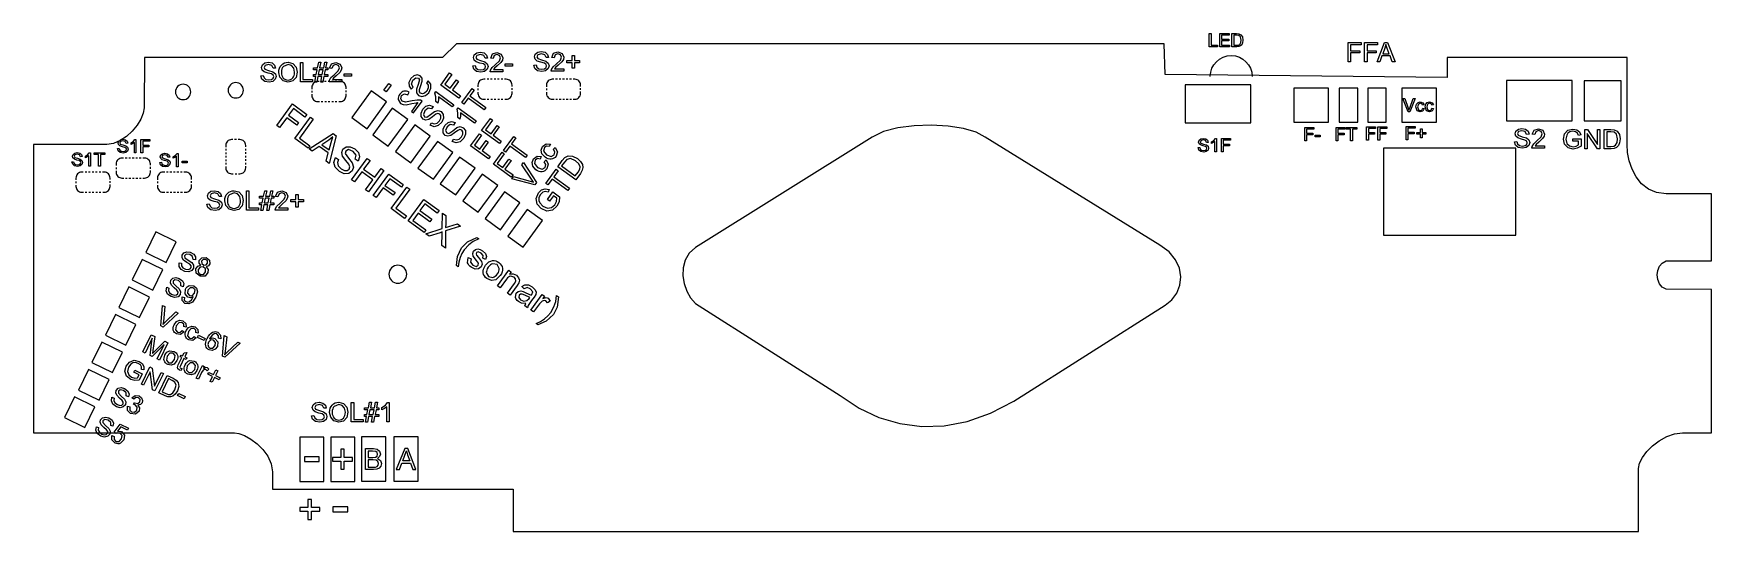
# Model space of a CAD drawing. Extents: x -47.9 to 47.9, y -14.2 to 14.3.
import ezdxf

# ---------------------------------------------------------------- set-up
doc = ezdxf.new("R2010")
doc.units = 0
for name, pattern in [('NEW_LINE1', [0.2, 0.1, -0.1]), ('NEW_LINE2', [0.2, 0.1, -0.1]), ('NEW_LINE3', [0.2, 0.1, -0.1]), ('NEW_LINE4', [0.2, 0.1, -0.1]), ('NEW_LINE5', [0.2, 0.1, -0.1]), ('NEW_LINE6', [0.2, 0.1, -0.1]), ('NEW_LINE7', [0.2, 0.1, -0.1]), ('NEW_LINE8', [0.2, 0.1, -0.1]), ('NEW_LINE9', [0.2, 0.1, -0.1])]:
    doc.linetypes.add(name, pattern=pattern)
doc.layers.add('CAPA_1', color=7, linetype='CONTINUOUS')

msp = doc.modelspace()

# ---------------------------------------------------------------- linework, layer by layer
at = {"layer": 'CAPA_1', "color": 251}
for points in [[(-43.7546, 7.9161), (-43.8245, 7.9175), (-47.9417, 7.9147), (-47.9417, -8.5569), (-36.4625, -8.5569), (-36.211, -8.5996), (-35.8911, -8.7231), (-35.5342, -8.9211), (-35.1718, -9.1869), (-34.8352, -9.514), (-34.5559, -9.8958), (-34.3653, -10.3258), (-34.2947, -10.7974), (-34.2947, -11.7863), (-20.5259, -11.7863), (-20.5259, -14.1952), (43.7754, -14.1952), (43.7754, -10.5907), (43.8339, -10.2972), (43.9983, -9.9701), (44.2521, -9.6317), (44.5789, -9.3046), (44.962, -9.0111), (45.3849, -8.7737), (45.8312, -8.6148), (46.2843, -8.5569), (47.9418, -8.5569), (47.9418, -0.3756), (45.3539, -0.3556), (45.1274, -0.2333), (44.966, -0.0416), (44.8696, 0.1962), (44.838, 0.4567), (44.8708, 0.7166), (44.9679, 0.9525), (45.129, 1.141), (45.3539, 1.2589), (47.9418, 1.2627), (47.9418, 5.09), (45.3539, 5.09), (44.8046, 5.1629), (44.3386, 5.3653), (43.9528, 5.6724), (43.6441, 6.0596), (43.4094, 6.502), (43.2456, 6.9752), (43.1495, 7.4543), (43.1182, 7.9147), (43.1182, 12.8772), (32.8384, 12.8772), (32.8384, 11.7473), (16.7308, 11.9127), (16.6645, 13.6663), (-23.7652, 13.6663), (-24.576, 12.8772), (-41.6056, 12.8772), (-41.6116, 10.0125), (-41.6704, 9.7043), (-41.8137, 9.3643), (-42.0291, 9.0151), (-42.3042, 8.679), (-42.6267, 8.3785), (-42.9842, 8.1363), (-43.3643, 7.9746), (-43.7546, 7.9161)], [(26.0597, 11.1365), (24.0726, 11.1365), (24.0726, 9.1869), (26.0597, 9.1869), (26.0597, 11.1365)], [(27.728, 11.1365), (26.6758, 11.1365), (26.6758, 9.1869), (27.728, 9.1869), (27.728, 11.1365)], [(29.3619, 11.1365), (28.3097, 11.1365), (28.3097, 9.1869), (29.3619, 9.1869), (29.3619, 11.1365)], [(32.2253, 11.1365), (30.2426, 11.1365), (30.2426, 9.1869), (32.2253, 9.1869), (32.2253, 11.1365)], [(16.4192, 2.1521), (6.4456, 8.3391), (5.9308, 8.6252), (5.2001, 8.8356), (4.3197, 8.9672), (3.3557, 9.017), (2.3742, 8.9821), (1.4415, 8.8595), (0.6236, 8.6462), (-0.0134, 8.3391), (-10.1057, 2.0338), (-10.4673, 1.7047), (-10.7025, 1.3106), (-10.8233, 0.8739), (-10.8412, 0.4167), (-10.7682, -0.0385), (-10.6161, -0.4695), (-10.3965, -0.8539), (-10.1213, -1.1695), (-1.8393, -6.4303), (-0.77, -7.1435), (0.3687, -7.6823), (1.5664, -8.0376), (2.8125, -8.2006), (4.0967, -8.1623), (5.4084, -7.9137), (6.7372, -7.4459), (8.0727, -6.7499), (16.7188, -1.265), (17.1088, -0.9646), (17.3953, -0.5784), (17.5691, -0.1313), (17.6207, 0.3521), (17.5408, 0.8468), (17.3202, 1.3283), (16.9494, 1.7716), (16.4192, 2.1521)], [(-40.9607, 2.9197), (-41.5333, 1.7457), (-40.3593, 1.173), (-39.7867, 2.3471), (-40.9607, 2.9197)], [(-40.9607, 2.9197), (-41.5333, 1.7457), (-40.3593, 1.173), (-39.7867, 2.3471), (-40.9607, 2.9197)], [(-41.7285, 1.3456), (-42.3011, 0.1715), (-41.127, -0.4011), (-40.5544, 0.7729), (-41.7285, 1.3456)], [(-41.7285, 1.3456), (-42.3011, 0.1715), (-41.127, -0.4011), (-40.5544, 0.7729), (-41.7285, 1.3456)], [(-42.4962, -0.2285), (-43.0688, -1.4025), (-41.8948, -1.9751), (-41.3222, -0.8011), (-42.4962, -0.2285)], [(-42.4962, -0.2285), (-43.0688, -1.4025), (-41.8948, -1.9751), (-41.3222, -0.8011), (-42.4962, -0.2285)], [(-43.264, -1.8025), (-43.8366, -2.9766), (-42.6625, -3.5492), (-42.0899, -2.3752), (-43.264, -1.8025)], [(-43.264, -1.8025), (-43.8366, -2.9766), (-42.6625, -3.5492), (-42.0899, -2.3752), (-43.264, -1.8025)], [(-44.0316, -3.3765), (-44.6042, -4.5506), (-43.4302, -5.1232), (-42.8576, -3.9491), (-44.0316, -3.3765)], [(-44.0316, -3.3765), (-44.6042, -4.5506), (-43.4302, -5.1232), (-42.8576, -3.9491), (-44.0316, -3.3765)], [(-44.7994, -4.9507), (-45.372, -6.1247), (-44.1979, -6.6973), (-43.6253, -5.5233), (-44.7994, -4.9507)], [(-44.7994, -4.9507), (-45.372, -6.1247), (-44.1979, -6.6973), (-43.6253, -5.5233), (-44.7994, -4.9507)], [(-45.6085, -6.5059), (-46.1811, -7.6799), (-45.0071, -8.2525), (-44.4345, -7.0785), (-45.6085, -6.5059)], [(-45.6085, -6.5059), (-46.1811, -7.6799), (-45.0071, -8.2525), (-44.4345, -7.0785), (-45.6085, -6.5059)], [(-31.3448, -8.8008), (-32.7272, -8.8008), (-32.7272, -11.3397), (-31.3448, -11.3397), (-31.3448, -8.8008)], [(-27.8116, -8.7933), (-29.194, -8.7933), (-29.194, -11.3322), (-27.8116, -11.3322), (-27.8116, -8.7933)], [(-27.8116, -8.7933), (-29.194, -8.7933), (-29.194, -11.3322), (-27.8116, -11.3322), (-27.8116, -8.7933)], [(-25.9639, -8.7867), (-27.3463, -8.7867), (-27.3463, -11.3256), (-25.9639, -11.3256), (-25.9639, -8.7867)], [(-25.9639, -8.7867), (-27.3463, -8.7867), (-27.3463, -11.3256), (-25.9639, -11.3256), (-25.9639, -8.7867)]]:
    msp.add_lwpolyline(points, close=True, dxfattribs=at)
at = {"layer": 'CAPA_1', "color": 253}
for points in [[(19.2443, 13.4928), (19.2443, 14.2505), (19.3448, 14.2505), (19.3448, 13.5817), (19.7173, 13.5817), (19.7173, 13.4928), (19.2443, 13.4928)], [(19.8392, 13.4928), (19.8392, 14.2505), (20.3863, 14.2505), (20.3863, 14.1616), (19.9397, 14.1616), (19.9397, 13.9288), (20.3578, 13.9288), (20.3578, 13.8399), (19.9397, 13.8399), (19.9397, 13.5817), (20.4043, 13.5817), (20.4043, 13.4928), (19.8392, 13.4928)], [(20.543, 13.4928), (20.543, 14.2505), (20.804, 14.2505), (20.939, 14.2398), (21.0501, 14.1855), (21.1397, 14.056), (21.1695, 13.8757), (21.1494, 13.7228), (21.0977, 13.6124), (21.0286, 13.5438), (20.9383, 13.5057), (20.8164, 13.4928), (20.543, 13.4928)], [(20.6435, 13.5817), (20.8051, 13.5817), (20.9226, 13.5956), (20.9905, 13.635), (21.0459, 13.7311), (21.0658, 13.8773), (21.0268, 14.0604), (20.9321, 14.1461), (20.8024, 14.1616), (20.6435, 14.1616), (20.6435, 13.5817)], [(30.6038, 9.7829), (30.311, 10.5406), (30.4196, 10.5406), (30.6165, 9.99), (30.6562, 9.866), (30.6969, 9.99), (30.9012, 10.5406), (31.0035, 10.5406), (30.708, 9.7829), (30.6038, 9.7829)], [(31.4409, 9.984), (31.5319, 9.9713), (31.4554, 9.8244), (31.3039, 9.7713), (31.1231, 9.8448), (31.0546, 10.0554), (31.0841, 10.2108), (31.1737, 10.3105), (31.3046, 10.3438), (31.4506, 10.2986), (31.5235, 10.1702), (31.4335, 10.1565), (31.3876, 10.2397), (31.3083, 10.2676), (31.1938, 10.2173), (31.1499, 10.0581), (31.1922, 9.8975), (31.3028, 9.8475), (31.3943, 9.881), (31.4409, 9.984)], [(31.9701, 9.984), (32.0611, 9.9713), (31.9846, 9.8244), (31.8331, 9.7713), (31.6523, 9.8448), (31.5838, 10.0554), (31.6133, 10.2108), (31.7029, 10.3105), (31.8338, 10.3438), (31.9798, 10.2986), (32.0527, 10.1702), (31.9627, 10.1565), (31.9168, 10.2397), (31.8375, 10.2676), (31.723, 10.2173), (31.6791, 10.0581), (31.7214, 9.8975), (31.832, 9.8475), (31.9235, 9.881), (31.9701, 9.984)], [(24.7028, 8.1269), (24.7028, 8.8846), (25.2139, 8.8846), (25.2139, 8.7957), (24.8033, 8.7957), (24.8033, 8.5597), (25.1589, 8.5597), (25.1589, 8.4708), (24.8033, 8.4708), (24.8033, 8.1269), (24.7028, 8.1269)], [(26.4902, 8.1255), (26.4902, 8.8832), (27.0013, 8.8832), (27.0013, 8.7943), (26.5907, 8.7943), (26.5907, 8.5583), (26.9463, 8.5583), (26.9463, 8.4694), (26.5907, 8.4694), (26.5907, 8.1255), (26.4902, 8.1255)], [(27.3239, 8.1255), (27.3239, 8.7943), (27.0741, 8.7943), (27.0741, 8.8832), (27.6742, 8.8832), (27.6742, 8.7943), (27.4244, 8.7943), (27.4244, 8.1255), (27.3239, 8.1255)], [(28.2364, 8.1586), (28.2364, 8.9163), (28.7475, 8.9163), (28.7475, 8.8274), (28.3369, 8.8274), (28.3369, 8.5914), (28.6925, 8.5914), (28.6925, 8.5025), (28.3369, 8.5025), (28.3369, 8.1586), (28.2364, 8.1586)], [(28.8828, 8.1586), (28.8828, 8.9163), (29.3939, 8.9163), (29.3939, 8.8274), (28.9833, 8.8274), (28.9833, 8.5914), (29.3389, 8.5914), (29.3389, 8.5025), (28.9833, 8.5025), (28.9833, 8.1586), (28.8828, 8.1586)], [(30.4963, 8.1798), (30.4963, 8.9375), (31.0074, 8.9375), (31.0074, 8.8486), (30.5968, 8.8486), (30.5968, 8.6126), (30.9524, 8.6126), (30.9524, 8.5237), (30.5968, 8.5237), (30.5968, 8.1798), (30.4963, 8.1798)], [(31.3215, 8.3026), (31.3215, 8.51), (31.1152, 8.51), (31.1152, 8.5968), (31.3215, 8.5968), (31.3215, 8.8031), (31.4094, 8.8031), (31.4094, 8.5968), (31.6157, 8.5968), (31.6157, 8.51), (31.4094, 8.51), (31.4094, 8.3026), (31.3215, 8.3026)], [(36.681, 8.0649), (36.8176, 8.0772), (36.8629, 7.9411), (36.9734, 7.8552), (37.142, 7.8224), (37.2888, 7.8472), (37.3835, 7.9155), (37.4147, 8.0097), (37.3848, 8.0997), (37.2858, 8.1644), (37.0901, 8.2179), (36.878, 8.2865), (36.7611, 8.389), (36.7224, 8.5259), (36.7698, 8.6817), (36.9077, 8.7917), (37.1092, 8.8293), (37.3246, 8.7899), (37.4682, 8.674), (37.5221, 8.5008), (37.3825, 8.4901), (37.3065, 8.6472), (37.1149, 8.7004), (36.9225, 8.652), (36.8621, 8.5354), (36.9048, 8.4379), (37.1241, 8.3596), (37.3674, 8.2895), (37.5088, 8.1777), (37.5544, 8.0219), (37.5042, 7.8569), (37.3602, 7.7365), (37.1486, 7.6935), (36.8992, 7.737), (36.7414, 7.8677), (36.681, 8.0649)], [(38.4063, 7.8408), (38.4063, 7.7119), (37.6787, 7.7119), (37.6946, 7.8058), (37.7844, 7.9519), (37.9609, 8.1176), (38.2029, 8.3504), (38.2666, 8.5131), (38.209, 8.6484), (38.0589, 8.7034), (37.9023, 8.6451), (37.8429, 8.484), (37.7048, 8.4978), (37.812, 8.7341), (38.0619, 8.8155), (38.3124, 8.7277), (38.4047, 8.51), (38.3776, 8.3803), (38.2881, 8.2458), (38.0801, 8.0524), (37.9238, 7.914), (37.8667, 7.8408), (38.4063, 7.8408)], [(40.0294, 8.1035), (40.0294, 8.2324), (40.4945, 8.2324), (40.4945, 7.8252), (40.2734, 7.6968), (40.0396, 7.6538), (39.7454, 7.7231), (39.5459, 7.9234), (39.4783, 8.2163), (39.5454, 8.5159), (39.7383, 8.7221), (40.0284, 8.7896), (40.2438, 8.751), (40.3947, 8.6435), (40.4778, 8.4634), (40.3466, 8.4276), (40.2852, 8.5596), (40.1803, 8.6364), (40.0291, 8.6653), (39.857, 8.6348), (39.7398, 8.5548), (39.6707, 8.446), (39.6288, 8.2245), (39.6792, 7.9779), (39.8263, 7.8308), (40.0314, 7.7827), (40.2156, 7.8193), (40.3517, 7.8976), (40.3517, 8.1035), (40.0294, 8.1035)], [(40.7076, 7.6722), (40.7076, 8.7712), (40.8569, 8.7712), (41.4336, 7.9086), (41.4336, 8.7712), (41.5732, 8.7712), (41.5732, 7.6722), (41.4238, 7.6722), (40.8472, 8.5348), (40.8472, 7.6722), (40.7076, 7.6722)], [(41.8176, 7.6722), (41.8176, 8.7712), (42.1962, 8.7712), (42.3919, 8.7556), (42.5531, 8.6768), (42.683, 8.489), (42.7262, 8.2276), (42.6971, 8.0058), (42.6221, 7.8456), (42.5219, 7.7461), (42.3909, 7.6909), (42.2141, 7.6722), (41.8176, 7.6722)], [(41.9634, 7.8011), (42.1977, 7.8011), (42.3681, 7.8213), (42.4666, 7.8784), (42.5469, 8.0178), (42.5758, 8.2299), (42.5193, 8.4954), (42.3819, 8.6197), (42.1939, 8.6423), (41.9634, 8.6423), (41.9634, 7.8011)], [(-43.1391, 7.681), (-43.0449, 7.6895), (-43.0137, 7.5956), (-42.9375, 7.5364), (-42.8213, 7.5138), (-42.72, 7.5309), (-42.6548, 7.578), (-42.6333, 7.6429), (-42.6539, 7.705), (-42.7221, 7.7496), (-42.8571, 7.7865), (-43.0033, 7.8338), (-43.0839, 7.9045), (-43.1105, 7.9989), (-43.0779, 8.1063), (-42.9828, 8.1821), (-42.8439, 8.208), (-42.6953, 8.1809), (-42.5964, 8.101), (-42.5592, 7.9816), (-42.6555, 7.9742), (-42.7079, 8.0825), (-42.84, 8.1191), (-42.9726, 8.0858), (-43.0142, 8.0054), (-42.9848, 7.9382), (-42.8336, 7.8842), (-42.6659, 7.8359), (-42.5683, 7.7588), (-42.5369, 7.6514), (-42.5715, 7.5376), (-42.6708, 7.4545), (-42.8167, 7.4249), (-42.9887, 7.4549), (-43.0975, 7.545), (-43.1391, 7.681)], [(-42.0882, 7.4376), (-42.1813, 7.4376), (-42.1813, 8.0306), (-42.2695, 7.9664), (-42.3676, 7.9184), (-42.3676, 8.0084), (-42.2311, 8.0973), (-42.1482, 8.1985), (-42.0882, 8.1985), (-42.0882, 7.4376)], [(-41.8065, 7.4376), (-41.8065, 8.1953), (-41.2954, 8.1953), (-41.2954, 8.1064), (-41.706, 8.1064), (-41.706, 7.8704), (-41.3504, 7.8704), (-41.3504, 7.7815), (-41.706, 7.7815), (-41.706, 7.4376), (-41.8065, 7.4376)], [(18.6068, 7.7336), (18.701, 7.7421), (18.7322, 7.6482), (18.8084, 7.589), (18.9246, 7.5664), (19.0259, 7.5835), (19.0911, 7.6306), (19.1126, 7.6955), (19.092, 7.7576), (19.0238, 7.8022), (18.8888, 7.8391), (18.7426, 7.8864), (18.662, 7.9571), (18.6354, 8.0515), (18.668, 8.1589), (18.7631, 8.2347), (18.902, 8.2606), (19.0506, 8.2335), (19.1495, 8.1536), (19.1867, 8.0342), (19.0904, 8.0268), (19.038, 8.1351), (18.9059, 8.1717), (18.7733, 8.1384), (18.7317, 8.058), (18.7611, 7.9908), (18.9123, 7.9368), (19.08, 7.8885), (19.1776, 7.8114), (19.209, 7.704), (19.1744, 7.5902), (19.0751, 7.5071), (18.9292, 7.4775), (18.7572, 7.5075), (18.6484, 7.5976), (18.6068, 7.7336)], [(19.6577, 7.4902), (19.5646, 7.4902), (19.5646, 8.0832), (19.4764, 8.019), (19.3783, 7.971), (19.3783, 8.061), (19.5148, 8.1499), (19.5977, 8.2511), (19.6577, 8.2511), (19.6577, 7.4902)], [(19.9394, 7.4902), (19.9394, 8.2479), (20.4505, 8.2479), (20.4505, 8.159), (20.0399, 8.159), (20.0399, 7.923), (20.3955, 7.923), (20.3955, 7.8341), (20.0399, 7.8341), (20.0399, 7.4902), (19.9394, 7.4902)], [(25.2952, 8.3544), (25.2952, 8.4476), (25.5831, 8.4476), (25.5831, 8.3544), (25.2952, 8.3544)], [(-45.7454, 6.9203), (-45.6512, 6.9288), (-45.62, 6.8349), (-45.5438, 6.7757), (-45.4276, 6.7531), (-45.3263, 6.7702), (-45.2611, 6.8173), (-45.2396, 6.8822), (-45.2602, 6.9443), (-45.3284, 6.9889), (-45.4634, 7.0258), (-45.6096, 7.0731), (-45.6902, 7.1438), (-45.7168, 7.2382), (-45.6842, 7.3456), (-45.5891, 7.4214), (-45.4502, 7.4473), (-45.3016, 7.4202), (-45.2027, 7.3403), (-45.1655, 7.2209), (-45.2618, 7.2135), (-45.3142, 7.3218), (-45.4463, 7.3584), (-45.5789, 7.3251), (-45.6205, 7.2447), (-45.5911, 7.1775), (-45.4399, 7.1235), (-45.2722, 7.0752), (-45.1746, 6.9981), (-45.1432, 6.8907), (-45.1778, 6.7769), (-45.2771, 6.6938), (-45.423, 6.6642), (-45.595, 6.6942), (-45.7038, 6.7843), (-45.7454, 6.9203)], [(-44.6945, 6.6769), (-44.7876, 6.6769), (-44.7876, 7.2699), (-44.8758, 7.2057), (-44.9739, 7.1577), (-44.9739, 7.2477), (-44.8374, 7.3366), (-44.7545, 7.4378), (-44.6945, 7.4378), (-44.6945, 6.6769)], [(-44.2255, 6.6769), (-44.2255, 7.3457), (-44.4753, 7.3457), (-44.4753, 7.4346), (-43.8752, 7.4346), (-43.8752, 7.3457), (-44.125, 7.3457), (-44.125, 6.6769), (-44.2255, 6.6769)], [(-40.7317, 6.8872), (-40.6375, 6.8957), (-40.6063, 6.8018), (-40.5301, 6.7426), (-40.4139, 6.72), (-40.3126, 6.7371), (-40.2474, 6.7842), (-40.2259, 6.8491), (-40.2465, 6.9112), (-40.3147, 6.9558), (-40.4497, 6.9927), (-40.5959, 7.04), (-40.6765, 7.1107), (-40.7031, 7.2051), (-40.6705, 7.3125), (-40.5754, 7.3883), (-40.4365, 7.4142), (-40.2879, 7.3871), (-40.189, 7.3072), (-40.1518, 7.1878), (-40.2481, 7.1804), (-40.3005, 7.2887), (-40.4326, 7.3253), (-40.5652, 7.292), (-40.6068, 7.2116), (-40.5774, 7.1444), (-40.4262, 7.0904), (-40.2585, 7.0421), (-40.1609, 6.965), (-40.1295, 6.8576), (-40.1641, 6.7438), (-40.2634, 6.6607), (-40.4093, 6.6311), (-40.5813, 6.6611), (-40.6901, 6.7512), (-40.7317, 6.8872)], [(-39.6808, 6.6438), (-39.7739, 6.6438), (-39.7739, 7.2368), (-39.8621, 7.1726), (-39.9602, 7.1246), (-39.9602, 7.2146), (-39.8237, 7.3035), (-39.7408, 7.4047), (-39.6808, 7.4047), (-39.6808, 6.6438)], [(-39.4531, 6.8713), (-39.4531, 6.9645), (-39.1652, 6.9645), (-39.1652, 6.8713), (-39.4531, 6.8713)], [(-38.0383, 4.5101), (-37.9017, 4.5224), (-37.8564, 4.3863), (-37.7459, 4.3004), (-37.5773, 4.2676), (-37.4305, 4.2924), (-37.3358, 4.3607), (-37.3046, 4.4549), (-37.3345, 4.5449), (-37.4335, 4.6096), (-37.6292, 4.6631), (-37.8413, 4.7317), (-37.9582, 4.8342), (-37.9969, 4.9711), (-37.9495, 5.1269), (-37.8116, 5.2369), (-37.6101, 5.2745), (-37.3947, 5.2351), (-37.2511, 5.1192), (-37.1972, 4.946), (-37.3368, 4.9353), (-37.4128, 5.0924), (-37.6044, 5.1456), (-37.7968, 5.0972), (-37.8572, 4.9806), (-37.8145, 4.8831), (-37.5952, 4.8048), (-37.3519, 4.7347), (-37.2105, 4.6229), (-37.1649, 4.4671), (-37.2151, 4.3021), (-37.3591, 4.1817), (-37.5707, 4.1387), (-37.8201, 4.1822), (-37.9779, 4.3129), (-38.0383, 4.5101)], [(-37.0114, 4.692), (-37.0022, 4.8212), (-36.9746, 4.9357), (-36.9286, 5.0353), (-36.8643, 5.12), (-36.7855, 5.1876), (-36.6961, 5.2359), (-36.5959, 5.2649), (-36.485, 5.2745), (-36.2105, 5.2019), (-36.0242, 4.9992), (-35.96, 4.7048), (-36.0276, 4.406), (-36.2186, 4.2065), (-36.4857, 4.1387), (-36.7633, 4.2136), (-36.9485, 4.418), (-37.0114, 4.692)], [(-36.861, 4.6895), (-36.8543, 4.5956), (-36.8343, 4.5122), (-36.801, 4.4394), (-36.7543, 4.3771), (-36.6976, 4.3272), (-36.634, 4.2916), (-36.5637, 4.2701), (-36.4865, 4.263), (-36.4081, 4.2702), (-36.3369, 4.2918), (-36.273, 4.3278), (-36.2163, 4.3781), (-36.17, 4.4417), (-36.1369, 4.5174), (-36.117, 4.6052), (-36.1104, 4.7051), (-36.1557, 4.9389), (-36.2882, 5.0936), (-36.4842, 5.1486), (-36.7497, 5.0427), (-36.7984, 4.9809), (-36.8332, 4.9015), (-36.854, 4.8044), (-36.861, 4.6895)], [(-35.7792, 4.1571), (-35.7792, 5.2561), (-35.6333, 5.2561), (-35.6333, 4.286), (-35.0931, 4.286), (-35.0931, 4.1571), (-35.7792, 4.1571)], [(-34.9608, 4.1387), (-34.8955, 4.4579), (-35.0222, 4.4579), (-35.0222, 4.57), (-34.8728, 4.57), (-34.8172, 4.8417), (-35.0222, 4.8417), (-35.0222, 4.9537), (-34.7945, 4.9537), (-34.729, 5.2745), (-34.6164, 5.2745), (-34.6819, 4.9537), (-34.4478, 4.9537), (-34.3824, 5.2745), (-34.27, 5.2745), (-34.3355, 4.9537), (-34.2056, 4.9537), (-34.2056, 4.8417), (-34.3583, 4.8417), (-34.4138, 4.57), (-34.2056, 4.57), (-34.2056, 4.4579), (-34.4366, 4.4579), (-34.5018, 4.1387), (-34.6144, 4.1387), (-34.5491, 4.4579), (-34.7832, 4.4579), (-34.8485, 4.1387), (-34.9608, 4.1387)], [(-34.7605, 4.57), (-34.5264, 4.57), (-34.4709, 4.8417), (-34.7049, 4.8417), (-34.7605, 4.57)], [(-33.4117, 4.286), (-33.4117, 4.1571), (-34.1393, 4.1571), (-34.1234, 4.251), (-34.0336, 4.3971), (-33.8571, 4.5628), (-33.6151, 4.7956), (-33.5514, 4.9583), (-33.609, 5.0936), (-33.7591, 5.1486), (-33.9157, 5.0903), (-33.9751, 4.9292), (-34.1132, 4.943), (-34.006, 5.1793), (-33.7561, 5.2607), (-33.5056, 5.1729), (-33.4133, 4.9552), (-33.4404, 4.8255), (-33.5299, 4.691), (-33.7379, 4.4976), (-33.8942, 4.3592), (-33.9513, 4.286), (-33.4117, 4.286)], [(-32.9448, 4.3351), (-32.9448, 4.636), (-33.2441, 4.636), (-33.2441, 4.7619), (-32.9448, 4.7619), (-32.9448, 5.0612), (-32.8174, 5.0612), (-32.8174, 4.7619), (-32.5181, 4.7619), (-32.5181, 4.636), (-32.8174, 4.636), (-32.8174, 4.3351), (-32.9448, 4.3351)], [(-39.6223, 1.1534), (-39.4883, 1.1241), (-39.486, 0.9807), (-39.4065, 0.8655), (-39.2555, 0.7835), (-39.1081, 0.763), (-38.9972, 0.7997), (-38.9391, 0.8802), (-38.9406, 0.975), (-39.0155, 1.0665), (-39.1861, 1.1763), (-39.3678, 1.3055), (-39.4484, 1.4384), (-39.4442, 1.5807), (-39.3521, 1.715), (-39.1875, 1.7784), (-38.984, 1.7537), (-38.7904, 1.6513), (-38.6883, 1.4976), (-38.689, 1.3162), (-38.8254, 1.348), (-38.8506, 1.5207), (-39.0174, 1.629), (-39.2154, 1.6407), (-39.3081, 1.5477), (-39.2967, 1.4419), (-39.1111, 1.3013), (-38.9001, 1.1612), (-38.7989, 1.0121), (-38.8022, 0.8498), (-38.8997, 0.7075), (-39.0733, 0.636), (-39.288, 0.6586), (-39.5128, 0.7751), (-39.624, 0.9472), (-39.6223, 1.1534)], [(-38.3804, 1.0164), (-38.4728, 1.1375), (-38.4703, 1.28), (-38.3277, 1.4464), (-38.0845, 1.4555), (-37.889, 1.3062), (-37.8668, 1.0857), (-37.9449, 0.9709), (-38.0871, 0.9239), (-37.9729, 0.7764), (-37.9754, 0.5933), (-38.1414, 0.3976), (-38.4201, 0.3849), (-38.6411, 0.5555), (-38.6637, 0.8145), (-38.5578, 0.9691), (-38.3804, 1.0164)], [(-38.337, 1.2431), (-38.3281, 1.1065), (-38.2184, 1.0198), (-38.0817, 1.0281), (-37.9983, 1.1282), (-38.0092, 1.2628), (-38.116, 1.3496), (-38.2533, 1.3409), (-38.337, 1.2431)], [(-40.3347, -0.2405), (-40.2065, -0.2894), (-40.2255, -0.4315), (-40.1638, -0.5572), (-40.0267, -0.6606), (-39.8838, -0.7026), (-39.7688, -0.6828), (-39.6994, -0.6118), (-39.6869, -0.5178), (-39.7475, -0.4162), (-39.8999, -0.2824), (-40.0605, -0.1277), (-40.1206, 0.0156), (-40.0954, 0.1557), (-39.9845, 0.2749), (-39.8123, 0.3133), (-39.6147, 0.2588), (-39.4384, 0.129), (-39.3602, -0.0382), (-39.3876, -0.2175), (-39.5178, -0.1659), (-39.5172, 0.0086), (-39.6661, 0.1404), (-39.8603, 0.1813), (-39.9657, 0.103), (-39.97, -0.0034), (-39.8072, -0.1699), (-39.6193, -0.3396), (-39.5412, -0.502), (-39.5685, -0.6621), (-39.686, -0.7884), (-39.8682, -0.8334), (-40.0772, -0.7793), (-40.2823, -0.6309), (-40.3669, -0.4443), (-40.3347, -0.2405)], [(-38.5322, 0.772), (-38.5403, 0.6573), (-38.4877, 0.5533), (-38.3859, 0.49), (-38.2147, 0.5013), (-38.1077, 0.6333), (-38.1205, 0.8062), (-38.2562, 0.9158), (-38.4257, 0.9033), (-38.5322, 0.772)], [(-39.4451, -0.7836), (-39.3245, -0.8306), (-39.3259, -0.977), (-39.2368, -1.0663), (-39.1262, -1.0884), (-39.0237, -1.0535), (-38.9224, -0.9597), (-38.8319, -0.8203), (-38.8208, -0.7956), (-38.9658, -0.8413), (-39.1195, -0.811), (-39.2832, -0.621), (-39.2535, -0.3454), (-39.2131, -0.2766), (-39.1653, -0.2206), (-39.1099, -0.1773), (-39.047, -0.1467), (-38.7808, -0.1633), (-38.6302, -0.3011), (-38.5814, -0.5079), (-38.6755, -0.8058), (-38.8635, -1.0873), (-39.0691, -1.1985), (-39.2876, -1.1644), (-39.4454, -1.0078), (-39.4451, -0.7836)], [(-38.7374, -0.5895), (-38.7119, -0.3973), (-38.8157, -0.271), (-38.9884, -0.2681), (-39.1313, -0.4099), (-39.1495, -0.5903), (-39.0378, -0.7176), (-38.8709, -0.7262), (-38.7374, -0.5895)], [(-40.6723, -2.453), (-40.5722, -1.279), (-40.4306, -1.3481), (-40.5241, -2.1911), (-40.5512, -2.378), (-40.4193, -2.2423), (-39.8029, -1.6542), (-39.6695, -1.7193), (-40.5364, -2.5192), (-40.6723, -2.453)], [(-39.4533, -2.7231), (-39.3427, -2.7975), (-39.5359, -2.9404), (-39.7671, -2.9133), (-39.8339, -2.8733), (-39.8877, -2.8248), (-39.9283, -2.7678), (-39.956, -2.7024), (-39.9692, -2.6302), (-39.9661, -2.5532), (-39.9468, -2.4713), (-39.9113, -2.3844), (-39.7742, -2.2005), (-39.594, -2.1276), (-39.4022, -2.1673), (-39.2405, -2.3191), (-39.2271, -2.5327), (-39.3532, -2.4935), (-39.36, -2.3558), (-39.4458, -2.269), (-39.627, -2.2617), (-39.7855, -2.4414), (-39.8324, -2.6776), (-39.7201, -2.8132), (-39.5794, -2.8278), (-39.4533, -2.7231)], [(-38.7635, -3.0596), (-38.6529, -3.134), (-38.8461, -3.2769), (-39.0773, -3.2498), (-39.1441, -3.2098), (-39.1979, -3.1613), (-39.2385, -3.1043), (-39.2662, -3.0389), (-39.2794, -2.9667), (-39.2763, -2.8897), (-39.257, -2.8078), (-39.2215, -2.7209), (-39.0844, -2.537), (-38.9042, -2.4641), (-38.7124, -2.5038), (-38.5507, -2.6556), (-38.5373, -2.8692), (-38.6634, -2.83), (-38.6702, -2.6923), (-38.756, -2.6055), (-38.9372, -2.5982), (-39.0957, -2.7779), (-39.1426, -3.0141), (-39.0303, -3.1497), (-38.8896, -3.1643), (-38.7635, -3.0596)], [(-37.2484, -3.1991), (-37.3731, -3.1503), (-37.3686, -3.0237), (-37.4651, -2.9123), (-37.5839, -2.8945), (-37.7337, -2.9721), (-37.8794, -3.1836), (-37.7239, -3.137), (-37.5752, -3.1695), (-37.4119, -3.3599), (-37.4392, -3.6323), (-37.5635, -3.7857), (-37.7336, -3.8542), (-37.9134, -3.8191), (-37.9822, -3.7769), (-38.0374, -3.7241), (-38.0787, -3.6608), (-38.1064, -3.5869), (-38.1166, -3.5018), (-38.1061, -3.4044), (-38.0749, -3.2948), (-38.0229, -3.1729), (-37.9512, -3.0427), (-37.8757, -2.9385), (-37.7966, -2.8604), (-37.7137, -2.8082), (-37.6394, -2.7832), (-37.5639, -2.7763), (-37.4872, -2.7874), (-37.4093, -2.8166), (-37.2499, -2.9752), (-37.2484, -3.1991)], [(-41.6964, -3.9415), (-41.2146, -2.9537), (-41.0187, -3.0493), (-41.1262, -3.8625), (-41.1503, -4.0316), (-41.0202, -3.899), (-40.4473, -3.3279), (-40.2723, -3.4133), (-40.7541, -4.4011), (-40.8797, -4.3398), (-40.4766, -3.5135), (-41.168, -4.1992), (-41.2857, -4.1418), (-41.1604, -3.1612), (-41.5708, -4.0027), (-41.6964, -3.9415)], [(-38.5727, -3.1098), (-38.5135, -2.9884), (-38.1383, -3.1714), (-38.1975, -3.2929), (-38.5727, -3.1098)], [(-37.9529, -3.3832), (-37.9848, -3.5161), (-37.9533, -3.6394), (-37.867, -3.7188), (-37.7042, -3.7213), (-37.5671, -3.5795), (-37.5427, -3.3916), (-37.6518, -3.2653), (-37.8202, -3.2563), (-37.9529, -3.3832)], [(-37.1458, -4.173), (-37.0457, -2.999), (-36.9041, -3.0681), (-36.9976, -3.9111), (-37.0247, -4.098), (-36.8928, -3.9623), (-36.2764, -3.3742), (-36.143, -3.4393), (-37.0099, -4.2392), (-37.1458, -4.173)], [(-42.2031, -5.0977), (-42.1466, -4.9819), (-41.7286, -5.1858), (-41.9071, -5.5517), (-42.1621, -5.5702), (-42.3911, -5.5064), (-42.6251, -5.3151), (-42.7166, -5.0476), (-42.649, -4.7548), (-42.4573, -4.5149), (-42.1936, -4.4141), (-41.9032, -4.4806), (-41.7266, -4.6097), (-41.6381, -4.7725), (-41.6423, -4.9708), (-41.7759, -4.9455), (-41.7733, -4.7999), (-41.8339, -4.6849), (-41.9571, -4.5927), (-42.1252, -4.5446), (-42.2656, -4.5651), (-42.3754, -4.6326), (-42.5101, -4.8134), (-42.5729, -5.0571), (-42.5052, -5.2538), (-42.3419, -5.3869), (-42.1603, -5.4348), (-42.0037, -5.4241), (-41.9134, -5.239), (-42.2031, -5.0977)], [(-40.4305, -4.1158), (-40.3784, -4.0264), (-40.3187, -3.9566), (-40.2515, -3.9064), (-40.1766, -3.8759), (-39.9129, -3.9063), (-39.8455, -3.9466), (-39.7906, -3.9958), (-39.7484, -4.0537), (-39.7187, -4.1205), (-39.7035, -4.1932), (-39.7045, -4.2695), (-39.7217, -4.3493), (-39.7551, -4.4326), (-39.9022, -4.6293), (-40.0828, -4.6932), (-40.2769, -4.6526), (-40.3455, -4.6117), (-40.4011, -4.5623), (-40.4436, -4.5044), (-40.4731, -4.438), (-40.4876, -4.3648), (-40.4853, -4.2867), (-40.4662, -4.2037), (-40.4305, -4.1158)], [(-40.3064, -4.1765), (-40.3466, -4.4111), (-40.2284, -4.5533), (-40.0444, -4.5582), (-39.8824, -4.3785), (-39.8451, -4.1485), (-39.962, -4.007), (-40.1465, -4.0009), (-40.3064, -4.1765)], [(-39.476, -4.8904), (-39.5117, -5.0056), (-39.6083, -4.9718), (-39.7004, -4.9011), (-39.7246, -4.8212), (-39.6694, -4.6705), (-39.4682, -4.2581), (-39.5578, -4.2144), (-39.512, -4.1205), (-39.4224, -4.1642), (-39.3361, -3.9872), (-39.1791, -3.9735), (-39.301, -4.2235), (-39.1796, -4.2827), (-39.2253, -4.3765), (-39.3468, -4.3173), (-39.5513, -4.7367), (-39.5775, -4.8067), (-39.5684, -4.8405), (-39.5313, -4.8694), (-39.476, -4.8904)], [(-39.28, -4.677), (-39.2279, -4.5876), (-39.1682, -4.5178), (-39.101, -4.4676), (-39.0261, -4.4371), (-38.7624, -4.4675), (-38.695, -4.5078), (-38.6401, -4.557), (-38.5979, -4.6149), (-38.5682, -4.6817), (-38.553, -4.7544), (-38.554, -4.8307), (-38.5712, -4.9105), (-38.6046, -4.9938), (-38.7517, -5.1905), (-38.9323, -5.2544), (-39.1264, -5.2138), (-39.195, -5.1729), (-39.2506, -5.1235), (-39.2931, -5.0656), (-39.3226, -4.9992), (-39.3371, -4.926), (-39.3348, -4.8479), (-39.3157, -4.7649), (-39.28, -4.677)], [(-39.1559, -4.7377), (-39.1961, -4.9723), (-39.0779, -5.1145), (-38.8939, -5.1194), (-38.7319, -4.9397), (-38.6946, -4.7097), (-38.8115, -4.5682), (-38.996, -4.5621), (-39.1559, -4.7377)], [(-38.6432, -5.4307), (-38.294, -4.7147), (-38.185, -4.7678), (-38.2385, -4.8775), (-38.1122, -4.8147), (-38.0224, -4.8283), (-37.9163, -4.9276), (-38.0141, -5.0185), (-38.0903, -4.9507), (-38.173, -4.9399), (-38.2501, -4.9843), (-38.3394, -5.1158), (-38.5218, -5.4899), (-38.6432, -5.4307)], [(-41.7826, -5.7827), (-41.3008, -4.7949), (-41.1666, -4.8604), (-41.0264, -5.8885), (-40.6483, -5.1132), (-40.5228, -5.1744), (-41.0046, -6.1622), (-41.1389, -6.0967), (-41.279, -5.0686), (-41.6571, -5.8439), (-41.7826, -5.7827)], [(-40.7849, -6.2693), (-40.3032, -5.2815), (-39.9629, -5.4475), (-39.7938, -5.5473), (-39.6835, -5.6888), (-39.6491, -5.9145), (-39.7248, -6.1684), (-39.8482, -6.355), (-39.9859, -6.4661), (-40.1195, -6.5116), (-40.2615, -6.5038), (-40.4286, -6.4431), (-40.7849, -6.2693)], [(-40.5974, -6.2173), (-40.3868, -6.32), (-40.2248, -6.3766), (-40.1112, -6.3684), (-39.978, -6.2783), (-39.859, -6.1004), (-39.7934, -5.837), (-39.8624, -5.665), (-40.0215, -5.5623), (-40.2286, -5.4613), (-40.5974, -6.2173)], [(-37.8491, -5.6199), (-37.7172, -5.3495), (-37.9862, -5.2183), (-37.931, -5.1051), (-37.662, -5.2363), (-37.5308, -4.9673), (-37.4163, -5.0232), (-37.5475, -5.2922), (-37.2785, -5.4234), (-37.3337, -5.5365), (-37.6027, -5.4053), (-37.7346, -5.6758), (-37.8491, -5.6199)], [(-43.4612, -6.5315), (-43.333, -6.5803), (-43.352, -6.7225), (-43.2903, -6.8482), (-43.1532, -6.9516), (-43.0104, -6.9936), (-42.8953, -6.9738), (-42.826, -6.9028), (-42.8134, -6.8088), (-42.874, -6.7072), (-43.0264, -6.5733), (-43.187, -6.4187), (-43.2471, -6.2753), (-43.2219, -6.1353), (-43.111, -6.0161), (-42.9388, -5.9777), (-42.7413, -6.0322), (-42.5649, -6.162), (-42.4867, -6.3292), (-42.5141, -6.5085), (-42.6443, -6.4569), (-42.6438, -6.2824), (-42.7926, -6.1505), (-42.9868, -6.1097), (-43.0922, -6.188), (-43.0965, -6.2944), (-42.9338, -6.4609), (-42.7458, -6.6306), (-42.6677, -6.793), (-42.6951, -6.953), (-42.8125, -7.0793), (-42.9947, -7.1244), (-43.2037, -7.0703), (-43.4088, -6.9219), (-43.4934, -6.7352), (-43.4612, -6.5315)], [(-42.5734, -7.0328), (-42.444, -7.0755), (-42.4458, -7.2589), (-42.3453, -7.3644), (-42.1712, -7.3759), (-42.0409, -7.2575), (-42.0284, -7.0928), (-42.1407, -6.9708), (-42.2331, -6.9426), (-42.1677, -6.843), (-42.1489, -6.8539), (-41.9892, -6.8818), (-41.8665, -6.7878), (-41.8579, -6.6554), (-41.9532, -6.5548), (-42.0933, -6.542), (-42.2196, -6.647), (-42.3302, -6.5657), (-42.1367, -6.4255), (-41.9077, -6.4541), (-41.7759, -6.5613), (-41.7178, -6.7064), (-41.7437, -6.8512), (-41.8346, -6.9506), (-41.9771, -6.9843), (-41.882, -7.1346), (-41.9114, -7.3175), (-42.1128, -7.4911), (-42.3953, -7.4646), (-42.5733, -7.2817), (-42.5734, -7.0328)], [(-39.7074, -6.4276), (-39.6482, -6.3062), (-39.273, -6.4892), (-39.3322, -6.6106), (-39.7074, -6.4276)], [(-44.3518, -8.2131), (-44.2236, -8.2619), (-44.2426, -8.4041), (-44.1809, -8.5297), (-44.0438, -8.6331), (-43.9009, -8.6752), (-43.7859, -8.6553), (-43.7165, -8.5843), (-43.704, -8.4903), (-43.7646, -8.3887), (-43.917, -8.2549), (-44.0776, -8.1002), (-44.1377, -7.9569), (-44.1125, -7.8169), (-44.0016, -7.6976), (-43.8294, -7.6592), (-43.6318, -7.7137), (-43.4555, -7.8436), (-43.3773, -8.0107), (-43.4047, -8.19), (-43.5349, -8.1384), (-43.5343, -7.9639), (-43.6832, -7.8321), (-43.8774, -7.7912), (-43.9828, -7.8696), (-43.9871, -7.9759), (-43.8244, -8.1424), (-43.6364, -8.3121), (-43.5583, -8.4746), (-43.5856, -8.6346), (-43.7031, -8.7609), (-43.8853, -8.806), (-44.0943, -8.7518), (-44.2994, -8.6034), (-44.384, -8.4168), (-44.3518, -8.2131)], [(-32.0525, -7.5828), (-31.9159, -7.5705), (-31.8706, -7.7066), (-31.7601, -7.7925), (-31.5915, -7.8253), (-31.4447, -7.8005), (-31.35, -7.7322), (-31.3188, -7.638), (-31.3487, -7.548), (-31.4477, -7.4833), (-31.6434, -7.4298), (-31.8555, -7.3612), (-31.9724, -7.2587), (-32.0111, -7.1218), (-31.9637, -6.966), (-31.8258, -6.856), (-31.6243, -6.8184), (-31.4089, -6.8578), (-31.2653, -6.9737), (-31.2114, -7.1469), (-31.351, -7.1576), (-31.427, -7.0005), (-31.6186, -6.9473), (-31.811, -6.9957), (-31.8714, -7.1123), (-31.8287, -7.2098), (-31.6094, -7.2881), (-31.3661, -7.3582), (-31.2247, -7.47), (-31.1791, -7.6258), (-31.2293, -7.7908), (-31.3733, -7.9112), (-31.5849, -7.9542), (-31.8343, -7.9107), (-31.9921, -7.78), (-32.0525, -7.5828)], [(-31.0256, -7.4009), (-31.0164, -7.2717), (-30.9888, -7.1572), (-30.9428, -7.0576), (-30.8785, -6.9729), (-30.7997, -6.9053), (-30.7103, -6.857), (-30.6101, -6.828), (-30.4992, -6.8184), (-30.2247, -6.891), (-30.0384, -7.0937), (-29.9742, -7.3881), (-30.0418, -7.6869), (-30.2328, -7.8864), (-30.4999, -7.9542), (-30.7775, -7.8793), (-30.9627, -7.6749), (-31.0256, -7.4009)], [(-30.8752, -7.4034), (-30.8685, -7.4973), (-30.8485, -7.5807), (-30.8152, -7.6535), (-30.7685, -7.7158), (-30.7118, -7.7657), (-30.6482, -7.8014), (-30.5779, -7.8228), (-30.5007, -7.8299), (-30.4223, -7.8227), (-30.3511, -7.8011), (-30.2872, -7.7651), (-30.2305, -7.7148), (-30.1842, -7.6512), (-30.1511, -7.5755), (-30.1312, -7.4877), (-30.1246, -7.3878), (-30.1699, -7.154), (-30.3024, -6.9993), (-30.4984, -6.9443), (-30.7639, -7.0502), (-30.8126, -7.112), (-30.8474, -7.1914), (-30.8682, -7.2885), (-30.8752, -7.4034)], [(-29.7934, -7.9358), (-29.7934, -6.8368), (-29.6475, -6.8368), (-29.6475, -7.8069), (-29.1073, -7.8069), (-29.1073, -7.9358), (-29.7934, -7.9358)], [(-28.975, -7.9542), (-28.9097, -7.635), (-29.0364, -7.635), (-29.0364, -7.5229), (-28.887, -7.5229), (-28.8314, -7.2512), (-29.0364, -7.2512), (-29.0364, -7.1392), (-28.8087, -7.1392), (-28.7432, -6.8184), (-28.6306, -6.8184), (-28.6961, -7.1392), (-28.462, -7.1392), (-28.3966, -6.8184), (-28.2842, -6.8184), (-28.3497, -7.1392), (-28.2198, -7.1392), (-28.2198, -7.2512), (-28.3725, -7.2512), (-28.428, -7.5229), (-28.2198, -7.5229), (-28.2198, -7.635), (-28.4508, -7.635), (-28.516, -7.9542), (-28.6286, -7.9542), (-28.5633, -7.635), (-28.7974, -7.635), (-28.8627, -7.9542), (-28.975, -7.9542)], [(-28.7747, -7.5229), (-28.5406, -7.5229), (-28.4851, -7.2512), (-28.7191, -7.2512), (-28.7747, -7.5229)], [(-27.627, -7.9358), (-27.7621, -7.9358), (-27.7621, -7.0757), (-27.89, -7.1689), (-28.0322, -7.2384), (-28.0322, -7.108), (-27.8342, -6.979), (-27.714, -6.8322), (-27.627, -6.8322), (-27.627, -7.9358)], [(-43.4653, -8.7171), (-43.3337, -8.7693), (-43.3365, -8.9407), (-43.2346, -9.0482), (-43.0537, -9.0548), (-42.9082, -8.9089), (-42.8859, -8.7171), (-43.009, -8.5827), (-43.128, -8.558), (-43.2353, -8.5919), (-43.3417, -8.5195), (-42.9989, -8.0582), (-42.5091, -8.2971), (-42.5657, -8.4131), (-42.9586, -8.2214), (-43.1413, -8.4621), (-42.9248, -8.4906), (-42.7508, -8.6865), (-42.7744, -8.9601), (-42.9654, -9.1539), (-43.0428, -9.1811), (-43.1216, -9.1891), (-43.2017, -9.1779), (-43.2831, -9.1475), (-43.4658, -8.9648), (-43.4653, -8.7171)], [(-30.1912, -10.6445), (-30.1912, -10.1716), (-29.7207, -10.1716), (-29.7207, -9.9738), (-30.1912, -9.9738), (-30.1912, -9.5033), (-30.3914, -9.5033), (-30.3914, -9.9738), (-30.8619, -9.9738), (-30.8619, -10.1716), (-30.3914, -10.1716), (-30.3914, -10.6445), (-30.1912, -10.6445)], [(-30.1912, -10.6445), (-30.1912, -10.1716), (-29.7207, -10.1716), (-29.7207, -9.9738), (-30.1912, -9.9738), (-30.1912, -9.5033), (-30.3914, -9.5033), (-30.3914, -9.9738), (-30.8619, -9.9738), (-30.8619, -10.1716), (-30.3914, -10.1716), (-30.3914, -10.6445), (-30.1912, -10.6445)], [(-31.6143, -10.2072), (-31.6143, -9.9345), (-32.457, -9.9345), (-32.457, -10.2072), (-31.6143, -10.2072)], [(-32.0617, -13.5046), (-32.0617, -13.0317), (-31.5912, -13.0317), (-31.5912, -12.8339), (-32.0617, -12.8339), (-32.0617, -12.3634), (-32.2619, -12.3634), (-32.2619, -12.8339), (-32.7324, -12.8339), (-32.7324, -13.0317), (-32.2619, -13.0317), (-32.2619, -13.5046), (-32.0617, -13.5046)], [(-29.9876, -13.0704), (-29.9876, -12.7977), (-30.8303, -12.7977), (-30.8303, -13.0704), (-29.9876, -13.0704)]]:
    msp.add_lwpolyline(points, close=True, dxfattribs=at)
at = {"layer": 'CAPA_1', "color": 254}
for points in [[(27.1789, 12.6441), (27.1789, 13.7431), (27.9202, 13.7431), (27.9202, 13.6142), (27.3247, 13.6142), (27.3247, 13.2719), (27.8404, 13.2719), (27.8404, 13.1429), (27.3247, 13.1429), (27.3247, 12.6441), (27.1789, 12.6441)], [(28.1165, 12.6441), (28.1165, 13.7431), (28.8578, 13.7431), (28.8578, 13.6142), (28.2623, 13.6142), (28.2623, 13.2719), (28.778, 13.2719), (28.778, 13.1429), (28.2623, 13.1429), (28.2623, 12.6441), (28.1165, 12.6441)], [(28.8412, 12.6441), (29.2628, 13.7431), (29.4227, 13.7431), (29.8701, 12.6441), (29.7046, 12.6441), (29.5774, 12.9772), (29.1147, 12.9772), (28.9955, 12.6441), (28.8412, 12.6441)], [(29.1574, 13.0954), (29.5319, 13.0954), (29.4173, 13.4), (29.3385, 13.6295), (29.2779, 13.4179), (29.1574, 13.0954)], [(-34.9525, 11.8442), (-34.8159, 11.8565), (-34.7706, 11.7204), (-34.6601, 11.6345), (-34.4915, 11.6017), (-34.3447, 11.6265), (-34.25, 11.6948), (-34.2188, 11.789), (-34.2487, 11.879), (-34.3477, 11.9437), (-34.5434, 11.9972), (-34.7555, 12.0658), (-34.8724, 12.1683), (-34.9111, 12.3052), (-34.8637, 12.461), (-34.7258, 12.571), (-34.5243, 12.6086), (-34.3089, 12.5692), (-34.1653, 12.4533), (-34.1114, 12.2801), (-34.251, 12.2694), (-34.327, 12.4265), (-34.5186, 12.4797), (-34.711, 12.4313), (-34.7714, 12.3147), (-34.7287, 12.2172), (-34.5094, 12.1389), (-34.2661, 12.0688), (-34.1247, 11.957), (-34.0791, 11.8012), (-34.1293, 11.6362), (-34.2733, 11.5158), (-34.4849, 11.4728), (-34.7343, 11.5163), (-34.8921, 11.647), (-34.9525, 11.8442)], [(-33.9256, 12.0261), (-33.9164, 12.1553), (-33.8888, 12.2698), (-33.8428, 12.3694), (-33.7785, 12.4541), (-33.6997, 12.5217), (-33.6103, 12.57), (-33.5101, 12.599), (-33.3992, 12.6086), (-33.1247, 12.536), (-32.9384, 12.3333), (-32.8742, 12.0389), (-32.9418, 11.7401), (-33.1328, 11.5406), (-33.3999, 11.4728), (-33.6775, 11.5477), (-33.8627, 11.7521), (-33.9256, 12.0261)], [(-33.7752, 12.0236), (-33.7685, 11.9297), (-33.7485, 11.8463), (-33.7152, 11.7735), (-33.6685, 11.7112), (-33.6118, 11.6613), (-33.5482, 11.6257), (-33.4779, 11.6042), (-33.4007, 11.5971), (-33.3223, 11.6043), (-33.2511, 11.6259), (-33.1872, 11.6619), (-33.1305, 11.7122), (-33.0842, 11.7758), (-33.0511, 11.8515), (-33.0312, 11.9393), (-33.0246, 12.0392), (-33.0699, 12.273), (-33.2024, 12.4277), (-33.3984, 12.4827), (-33.6639, 12.3768), (-33.7126, 12.315), (-33.7474, 12.2356), (-33.7682, 12.1385), (-33.7752, 12.0236)], [(-32.6934, 11.4912), (-32.6934, 12.5902), (-32.5475, 12.5902), (-32.5475, 11.6201), (-32.0073, 11.6201), (-32.0073, 11.4912), (-32.6934, 11.4912)], [(-31.875, 11.4728), (-31.8097, 11.792), (-31.9364, 11.792), (-31.9364, 11.9041), (-31.787, 11.9041), (-31.7314, 12.1758), (-31.9364, 12.1758), (-31.9364, 12.2878), (-31.7087, 12.2878), (-31.6432, 12.6086), (-31.5306, 12.6086), (-31.5961, 12.2878), (-31.362, 12.2878), (-31.2966, 12.6086), (-31.1842, 12.6086), (-31.2497, 12.2878), (-31.1198, 12.2878), (-31.1198, 12.1758), (-31.2725, 12.1758), (-31.328, 11.9041), (-31.1198, 11.9041), (-31.1198, 11.792), (-31.3508, 11.792), (-31.416, 11.4728), (-31.5286, 11.4728), (-31.4633, 11.792), (-31.6974, 11.792), (-31.7627, 11.4728), (-31.875, 11.4728)], [(-30.3259, 11.6201), (-30.3259, 11.4912), (-31.0535, 11.4912), (-31.0376, 11.5851), (-30.9478, 11.7312), (-30.7713, 11.8969), (-30.5293, 12.1297), (-30.4656, 12.2924), (-30.5232, 12.4277), (-30.6733, 12.4827), (-30.8299, 12.4244), (-30.8893, 12.2633), (-31.0274, 12.2771), (-30.9202, 12.5134), (-30.6703, 12.5948), (-30.4198, 12.507), (-30.3275, 12.2893), (-30.3546, 12.1596), (-30.4441, 12.0251), (-30.6521, 11.8317), (-30.8084, 11.6933), (-30.8655, 11.6201), (-30.3259, 11.6201)], [(-22.8431, 12.4153), (-22.7065, 12.4276), (-22.6612, 12.2915), (-22.5507, 12.2056), (-22.3821, 12.1728), (-22.2353, 12.1976), (-22.1406, 12.2659), (-22.1094, 12.3601), (-22.1393, 12.4501), (-22.2383, 12.5148), (-22.434, 12.5683), (-22.6461, 12.6369), (-22.763, 12.7394), (-22.8017, 12.8763), (-22.7543, 13.0321), (-22.6164, 13.1421), (-22.4149, 13.1797), (-22.1995, 13.1403), (-22.0559, 13.0244), (-22.002, 12.8512), (-22.1416, 12.8405), (-22.2176, 12.9976), (-22.4092, 13.0508), (-22.6016, 13.0024), (-22.662, 12.8858), (-22.6193, 12.7883), (-22.4, 12.71), (-22.1567, 12.6399), (-22.0153, 12.5281), (-21.9697, 12.3723), (-22.0199, 12.2073), (-22.1639, 12.0869), (-22.3755, 12.0439), (-22.6249, 12.0874), (-22.7827, 12.2181), (-22.8431, 12.4153)], [(-21.1178, 12.1912), (-21.1178, 12.0623), (-21.8454, 12.0623), (-21.8295, 12.1562), (-21.7397, 12.3023), (-21.5632, 12.468), (-21.3212, 12.7008), (-21.2575, 12.8635), (-21.3151, 12.9988), (-21.4652, 13.0538), (-21.6218, 12.9955), (-21.6812, 12.8344), (-21.8193, 12.8482), (-21.7121, 13.0845), (-21.4622, 13.1659), (-21.2117, 13.0781), (-21.1194, 12.8604), (-21.1465, 12.7307), (-21.236, 12.5962), (-21.444, 12.4028), (-21.6003, 12.2644), (-21.6574, 12.1912), (-21.1178, 12.1912)], [(-20.9886, 12.3923), (-20.9886, 12.5274), (-20.5711, 12.5274), (-20.5711, 12.3923), (-20.9886, 12.3923)], [(-19.3574, 12.4542), (-19.2208, 12.4665), (-19.1755, 12.3304), (-19.065, 12.2445), (-18.8964, 12.2117), (-18.7496, 12.2365), (-18.6549, 12.3048), (-18.6237, 12.399), (-18.6536, 12.489), (-18.7526, 12.5537), (-18.9483, 12.6072), (-19.1604, 12.6758), (-19.2773, 12.7783), (-19.316, 12.9152), (-19.2686, 13.071), (-19.1307, 13.181), (-18.9292, 13.2186), (-18.7138, 13.1792), (-18.5702, 13.0633), (-18.5163, 12.8901), (-18.6559, 12.8794), (-18.7319, 13.0365), (-18.9235, 13.0897), (-19.1159, 13.0413), (-19.1763, 12.9247), (-19.1336, 12.8272), (-18.9143, 12.7489), (-18.671, 12.6788), (-18.5296, 12.567), (-18.484, 12.4112), (-18.5342, 12.2462), (-18.6782, 12.1258), (-18.8898, 12.0828), (-19.1392, 12.1263), (-19.297, 12.257), (-19.3574, 12.4542)], [(-17.6321, 12.2301), (-17.6321, 12.1012), (-18.3597, 12.1012), (-18.3438, 12.1951), (-18.254, 12.3412), (-18.0775, 12.5069), (-17.8355, 12.7397), (-17.7718, 12.9024), (-17.8294, 13.0377), (-17.9795, 13.0927), (-18.1361, 13.0344), (-18.1955, 12.8733), (-18.3336, 12.8871), (-18.2264, 13.1234), (-17.9765, 13.2048), (-17.726, 13.117), (-17.6337, 12.8993), (-17.6608, 12.7696), (-17.7503, 12.6351), (-17.9583, 12.4417), (-18.1146, 12.3033), (-18.1717, 12.2301), (-17.6321, 12.2301)], [(-17.1652, 12.2792), (-17.1652, 12.5801), (-17.4645, 12.5801), (-17.4645, 12.706), (-17.1652, 12.706), (-17.1652, 13.0053), (-17.0378, 13.0053), (-17.0378, 12.706), (-16.7385, 12.706), (-16.7385, 12.5801), (-17.0378, 12.5801), (-17.0378, 12.2792), (-17.1652, 12.2792)], [(-31.6747, 11.9041), (-31.4406, 11.9041), (-31.3851, 12.1758), (-31.6191, 12.1758), (-31.6747, 11.9041)], [(-30.1967, 11.8212), (-30.1967, 11.9563), (-29.7792, 11.9563), (-29.7792, 11.8212), (-30.1967, 11.8212)], [(-28.971, -10.6623), (-28.971, -9.4649), (-28.5217, -9.4649), (-28.3015, -9.5011), (-28.1719, -9.6131), (-28.1248, -9.7712), (-28.1663, -9.9156), (-28.2917, -10.0251), (-28.1248, -10.1338), (-28.0662, -10.315), (-28.1019, -10.4716), (-28.1897, -10.5831), (-28.3207, -10.6422), (-28.5142, -10.6623), (-28.971, -10.6623)], [(-26.0939, -10.6556), (-26.5532, -9.4582), (-26.7275, -9.4582), (-27.215, -10.6556), (-27.0346, -10.6556), (-26.8961, -10.2927), (-26.3919, -10.2927), (-26.262, -10.6556), (-26.0939, -10.6556)], [(-26.4384, -10.1639), (-26.8465, -10.1639), (-26.7216, -9.8319), (-26.6357, -9.5819), (-26.5697, -9.8124), (-26.4384, -10.1639)], [(-28.8121, -9.9683), (-28.5532, -9.9683), (-28.4021, -9.9543), (-28.311, -9.8944), (-28.2803, -9.7896), (-28.309, -9.6845), (-28.3907, -9.6221), (-28.5727, -9.6053), (-28.8121, -9.6053), (-28.8121, -9.9683)], [(-28.8121, -10.5218), (-28.5139, -10.5218), (-28.4057, -10.516), (-28.3143, -10.4834), (-28.2538, -10.4165), (-28.2301, -10.3153), (-28.2647, -10.1985), (-28.36, -10.1288), (-28.5351, -10.1087), (-28.8121, -10.1087), (-28.8121, -10.5218)]]:
    msp.add_lwpolyline(points, close=True, dxfattribs=at)
at = {"layer": 'CAPA_1', "color": 1}
msp.add_lwpolyline([(19.3051, 11.7993), (19.3294, 12.04), (19.3989, 12.2642), (19.509, 12.467), (19.6549, 12.6438), (19.8316, 12.7896), (20.0344, 12.8997), (20.2586, 12.9692), (20.4993, 12.9935), (20.74, 12.9692), (20.9642, 12.8997), (21.167, 12.7896), (21.3438, 12.6438), (21.4896, 12.467), (21.5997, 12.2642), (21.6692, 12.04), (21.6935, 11.7993)], dxfattribs=at)
at = {"layer": 'CAPA_1', "color": 251, "linetype": 'NEW_LINE1'}
msp.add_lwpolyline([(-30.415, 11.511), (-31.7045, 11.511), (-31.7713, 11.5042), (-31.8335, 11.4848), (-31.89, 11.4541), (-31.9392, 11.4134), (-31.9799, 11.3642), (-32.0106, 11.3077), (-32.03, 11.2455), (-32.0368, 11.1787), (-32.0368, 10.7001), (-32.03, 10.6333), (-32.0106, 10.5711), (-31.9799, 10.5146), (-31.9392, 10.4654), (-31.89, 10.4247), (-31.8335, 10.394), (-31.7713, 10.3746), (-31.7045, 10.3678), (-30.415, 10.3678), (-30.3483, 10.3746), (-30.286, 10.394), (-30.2296, 10.4247), (-30.1804, 10.4654), (-30.1397, 10.5146), (-30.109, 10.5711), (-30.0896, 10.6333), (-30.0828, 10.7001), (-30.0828, 11.1787), (-30.0896, 11.2455), (-30.109, 11.3077), (-30.1397, 11.3642), (-30.1804, 11.4134), (-30.2296, 11.4541), (-30.286, 11.4848), (-30.3483, 11.5042), (-30.415, 11.511)], close=True, dxfattribs=at)
at = {"layer": 'CAPA_1'}
for points in [[(-25.3874, 11.5566), (-25.4911, 11.4379), (-25.3952, 11.3038), (-25.3899, 11.143), (-25.4734, 10.9642), (-25.5956, 10.8445), (-25.723, 10.8026), (-25.8317, 10.8371), (-25.8952, 10.9258), (-25.8885, 11.0616), (-25.806, 11.2796), (-25.7265, 11.5231), (-25.7429, 11.7011), (-25.8441, 11.8294), (-26.0209, 11.8906), (-26.2162, 11.8368), (-26.3874, 11.6747), (-26.4962, 11.4479), (-26.4854, 11.2362), (-26.3609, 11.069), (-26.2565, 11.1917), (-26.3512, 11.3684), (-26.2713, 11.5825), (-26.0964, 11.7286), (-25.9472, 11.7059), (-25.8854, 11.6004), (-25.9607, 11.3437), (-26.0599, 11.0702), (-26.0515, 10.8631), (-25.9374, 10.7156), (-25.7502, 10.6507), (-25.5408, 10.7032), (-25.3579, 10.8709), (-25.2299, 11.1322), (-25.2448, 11.3672), (-25.3874, 11.5566)], [(-23.6437, 10.5663), (-24.6655, 11.3087), (-24.1647, 11.998), (-24.0448, 11.9109), (-24.4471, 11.3572), (-24.1288, 11.1259), (-23.7804, 11.6054), (-23.6606, 11.5184), (-24.009, 11.0389), (-23.5452, 10.7019), (-23.6437, 10.5663)], [(36.2275, 9.2553), (39.9845, 9.2553), (39.9845, 11.5671), (36.2275, 11.5671), (36.2275, 9.2553)], [(42.7758, 11.5472), (40.6591, 11.5472), (40.6591, 9.2718), (42.7758, 9.2718), (42.7758, 11.5472)], [(-27.7682, 10.3405), (-28.6509, 10.9818), (-29.7586, 9.4572), (-28.8759, 8.8159), (-27.7682, 10.3405)], [(-27.793, 10.9211), (-27.9187, 11.0124), (-27.6367, 11.4005), (-27.511, 11.3093), (-27.793, 10.9211)], [(-26.3444, 9.8013), (-26.2245, 9.7142), (-25.7331, 10.3905), (-25.8311, 10.4392), (-26.0276, 10.4544), (-26.3009, 10.4023), (-26.6808, 10.3346), (-26.8751, 10.3853), (-26.9621, 10.5302), (-26.9118, 10.7069), (-26.7518, 10.8131), (-26.5618, 10.7594), (-26.4813, 10.8972), (-26.5572, 10.9352), (-26.6313, 10.9579), (-26.7034, 10.9652), (-26.7736, 10.9572), (-26.8408, 10.9342), (-26.9039, 10.897), (-26.9629, 10.8455), (-27.0179, 10.7798), (-27.0635, 10.7064), (-27.0934, 10.6332), (-27.1074, 10.5603), (-27.1055, 10.4877), (-26.9656, 10.2547), (-26.8267, 10.1924), (-26.641, 10.1847), (-26.3208, 10.2474), (-26.0865, 10.2992), (-25.98, 10.3029), (-26.3444, 9.8013)], [(-23.9196, 10.1865), (-24.0109, 10.0609), (-24.8105, 10.6418), (-24.8103, 10.4601), (-24.8417, 10.2808), (-24.9629, 10.3689), (-24.9491, 10.6401), (-25.0043, 10.851), (-24.9456, 10.9319), (-23.9196, 10.1865)], [(-22.1984, 9.8969), (-23.1003, 10.5522), (-23.345, 10.2154), (-23.4649, 10.3025), (-22.8771, 11.1116), (-22.7572, 11.0245), (-23.0019, 10.6877), (-22.1, 10.0324), (-22.1984, 9.8969)], [(17.8659, 9.1519), (21.6229, 9.1519), (21.6229, 11.3215), (17.8659, 11.3215), (17.8659, 9.1519)], [(-34.043, 9.0023), (-33.1531, 10.2272), (-32.3269, 9.6269), (-32.4313, 9.4832), (-33.095, 9.9654), (-33.3722, 9.5839), (-32.7975, 9.1663), (-32.9019, 9.0226), (-33.4766, 9.4402), (-33.8805, 8.8842), (-34.043, 9.0023)], [(-26.5613, 9.3467), (-27.444, 9.988), (-28.5518, 8.4634), (-27.669, 7.822), (-26.5613, 9.3467)], [(-25.2773, 9.0079), (-25.1965, 9.1432), (-25.0393, 9.0934), (-24.8847, 9.1381), (-24.7404, 9.2727), (-24.6643, 9.4259), (-24.6639, 9.5601), (-24.7303, 9.6527), (-24.8343, 9.6858), (-24.9614, 9.6374), (-25.1432, 9.4916), (-25.3502, 9.3407), (-25.5246, 9.3014), (-25.6779, 9.3579), (-25.7907, 9.5071), (-25.7999, 9.7096), (-25.6987, 9.9224), (-25.5165, 10.096), (-25.3119, 10.1512), (-25.1144, 10.0844), (-25.1988, 9.9472), (-25.3961, 9.9827), (-25.5751, 9.8405), (-25.66, 9.6291), (-25.5923, 9.4941), (-25.4728, 9.468), (-25.252, 9.6189), (-25.0225, 9.7978), (-24.823, 9.8538), (-24.6474, 9.7909), (-24.5279, 9.6328), (-24.5131, 9.4175), (-24.6161, 9.1917), (-24.825, 8.9893), (-25.0531, 8.9308), (-25.2773, 9.0079)], [(-22.6579, 9.2644), (-22.7492, 9.1388), (-23.5488, 9.7198), (-23.5486, 9.538), (-23.58, 9.3587), (-23.7012, 9.4468), (-23.6874, 9.718), (-23.7427, 9.929), (-23.6839, 10.0099), (-22.6579, 9.2644)], [(-33.0135, 8.2543), (-32.1236, 9.4791), (-31.9612, 9.3611), (-32.7467, 8.2799), (-32.1445, 7.8425), (-32.2489, 7.6988), (-33.0135, 8.2543)], [(-25.2719, 8.3897), (-26.1546, 9.031), (-27.2623, 7.5063), (-26.3796, 6.865), (-25.2719, 8.3897)], [(-24.0156, 8.0858), (-23.9348, 8.2211), (-23.7776, 8.1714), (-23.623, 8.216), (-23.4788, 8.3506), (-23.4027, 8.5039), (-23.4022, 8.638), (-23.4687, 8.7307), (-23.5726, 8.7637), (-23.6997, 8.7154), (-23.8816, 8.5695), (-24.0886, 8.4187), (-24.2629, 8.3793), (-24.4162, 8.4358), (-24.5291, 8.5851), (-24.5382, 8.7875), (-24.437, 9.0004), (-24.2549, 9.174), (-24.0503, 9.2291), (-23.8527, 9.1623), (-23.9371, 9.0252), (-24.1345, 9.0607), (-24.3134, 8.9185), (-24.3983, 8.707), (-24.3306, 8.572), (-24.2112, 8.5459), (-23.9904, 8.6969), (-23.7608, 8.8757), (-23.5613, 8.9317), (-23.3857, 8.8688), (-23.2662, 8.7108), (-23.2514, 8.4955), (-23.3544, 8.2697), (-23.5633, 8.0672), (-23.7915, 8.0087), (-24.0156, 8.0858)], [(-21.3132, 7.9638), (-22.335, 8.7062), (-21.8342, 9.3955), (-21.7143, 9.3084), (-22.1166, 8.7547), (-21.7983, 8.5235), (-21.45, 9.003), (-21.3301, 8.9159), (-21.6785, 8.4364), (-21.2147, 8.0994), (-21.3132, 7.9638)], [(-32.1896, 7.6557), (-30.8298, 8.5392), (-30.6516, 8.4097), (-31.0429, 6.8226), (-31.2274, 6.9566), (-31.0994, 7.4307), (-31.6151, 7.8054), (-32.0177, 7.5308), (-32.1896, 7.6557)], [(-31.4718, 7.9027), (-31.0543, 7.5994), (-30.9354, 8.0317), (-30.8374, 8.3513), (-31.0763, 8.1646), (-31.4718, 7.9027)], [(-30.6814, 7.1611), (-30.5191, 7.0642), (-30.5789, 6.8759), (-30.5253, 6.6906), (-30.364, 6.5175), (-30.1803, 6.4263), (-30.0194, 6.4258), (-29.9084, 6.5054), (-29.8688, 6.6301), (-29.9268, 6.7823), (-30.1016, 7.0004), (-30.2825, 7.2485), (-30.3297, 7.4575), (-30.2619, 7.6413), (-30.083, 7.7766), (-29.8402, 7.7876), (-29.5851, 7.6663), (-29.377, 7.448), (-29.3109, 7.2025), (-29.3909, 6.9659), (-29.5553, 7.067), (-29.5129, 7.3036), (-29.6833, 7.518), (-29.9369, 7.6199), (-30.0986, 7.5388), (-30.1299, 7.3956), (-29.9489, 7.1308), (-29.7345, 6.8557), (-29.6674, 6.6166), (-29.7428, 6.406), (-29.9323, 6.2627), (-30.1904, 6.2451), (-30.461, 6.3685), (-30.7037, 6.6189), (-30.7738, 6.8924), (-30.6814, 7.1611)], [(-23.9823, 7.4473), (-24.8651, 8.0886), (-25.9728, 6.564), (-25.0901, 5.9227), (-23.9823, 7.4473)], [(-21.9465, 7.0922), (-22.9683, 7.8346), (-22.4675, 8.5239), (-22.3476, 8.4368), (-22.7499, 7.8831), (-22.4316, 7.6519), (-22.0833, 8.1314), (-21.9634, 8.0443), (-22.3118, 7.5648), (-21.848, 7.2278), (-21.9465, 7.0922)], [(-19.824, 7.162), (-20.7259, 7.8173), (-20.9705, 7.4805), (-21.0904, 7.5676), (-20.5026, 8.3767), (-20.3827, 8.2896), (-20.6274, 7.9528), (-19.7255, 7.2976), (-19.824, 7.162)], [(-18.237, 7.6381), (-18.1307, 7.7485), (-18.0076, 7.5013), (-18.0844, 7.245), (-18.143, 7.1774), (-18.2087, 7.1262), (-18.2812, 7.0915), (-18.3608, 7.0732), (-18.445, 7.0727), (-18.5316, 7.0916), (-18.6205, 7.1298), (-18.7117, 7.1873), (-18.8924, 7.3793), (-18.939, 7.5977), (-18.8558, 7.8068), (-18.6518, 7.9595), (-18.4073, 7.932), (-18.4769, 7.7972), (-18.6341, 7.8169), (-18.7494, 7.7372), (-18.7938, 7.5336), (-18.622, 7.3183), (-18.3641, 7.2182), (-18.1882, 7.3182), (-18.1438, 7.4745), (-18.237, 7.6381)], [(29.2059, 2.7299), (36.7729, 2.7299), (36.7729, 7.7041), (29.2059, 7.7041), (29.2059, 2.7299)], [(-29.7663, 5.8952), (-28.8764, 7.12), (-28.7139, 7.0019), (-29.0806, 6.4973), (-28.4477, 6.0374), (-28.081, 6.5421), (-27.9185, 6.424), (-28.8084, 5.1992), (-28.9709, 5.3172), (-28.5521, 5.8938), (-29.185, 6.3536), (-29.6038, 5.7771), (-29.7663, 5.8952)], [(-22.7094, 6.5547), (-23.5921, 7.196), (-24.6998, 5.6713), (-23.8171, 5.03), (-22.7094, 6.5547)], [(-20.6408, 6.0378), (-21.6626, 6.7802), (-21.1618, 7.4694), (-21.0419, 7.3823), (-21.4442, 6.8286), (-21.1259, 6.5974), (-20.7776, 7.0769), (-20.6577, 6.9899), (-21.0061, 6.5104), (-20.5423, 6.1734), (-20.6408, 6.0378)], [(-19.3044, 5.5988), (-20.6131, 5.9463), (-20.5067, 6.0929), (-19.5712, 5.8188), (-19.3652, 5.7509), (-19.4924, 5.9273), (-20.0349, 6.7422), (-19.9347, 6.8801), (-19.2023, 5.7394), (-19.3044, 5.5988)], [(-18.7555, 6.9245), (-18.6492, 7.0349), (-18.5261, 6.7877), (-18.6029, 6.5314), (-18.6615, 6.4638), (-18.7272, 6.4126), (-18.7997, 6.3779), (-18.8793, 6.3596), (-18.9635, 6.3591), (-19.0501, 6.378), (-19.139, 6.4162), (-19.2302, 6.4737), (-19.4109, 6.6657), (-19.4575, 6.8841), (-19.3743, 7.0932), (-19.1703, 7.2459), (-18.9258, 7.2184), (-18.9954, 7.0836), (-19.1526, 7.1033), (-19.2679, 7.0236), (-19.3123, 6.82), (-19.1405, 6.6047), (-18.8826, 6.5046), (-18.7067, 6.6046), (-18.6623, 6.7609), (-18.7555, 6.9245)], [(-16.9614, 5.8952), (-17.9831, 6.6375), (-17.7274, 6.9896), (-17.5806, 7.1609), (-17.3986, 7.2576), (-17.1362, 7.2516), (-16.8639, 7.1151), (-16.6775, 6.9382), (-16.5791, 6.7603), (-16.5544, 6.6), (-16.5915, 6.4408), (-16.6935, 6.2638), (-16.9614, 5.8952)], [(-16.9827, 6.1179), (-16.8244, 6.3357), (-16.7281, 6.5078), (-16.7147, 6.6379), (-16.79, 6.8068), (-16.9677, 6.9769), (-17.2527, 7.1036), (-17.4611, 7.0599), (-17.609, 6.9003), (-17.7647, 6.686), (-16.9827, 6.1179)], [(-28.5292, 4.9963), (-27.6393, 6.2212), (-26.8131, 5.6209), (-26.9175, 5.4772), (-27.5812, 5.9594), (-27.8584, 5.5779), (-27.2837, 5.1603), (-27.3881, 5.0166), (-27.9628, 5.4342), (-28.3667, 4.8782), (-28.5292, 4.9963)], [(-21.4198, 5.5792), (-22.3026, 6.2206), (-23.4103, 4.6959), (-22.5276, 4.0546), (-21.4198, 5.5792)], [(-17.4059, 5.2834), (-18.3078, 5.9386), (-18.5525, 5.6018), (-18.6724, 5.6889), (-18.0846, 6.498), (-17.9647, 6.4109), (-18.2094, 6.0741), (-17.3075, 5.4189), (-17.4059, 5.2834)], [(-27.4997, 4.2483), (-26.6098, 5.4731), (-26.4474, 5.3551), (-27.2329, 4.2739), (-26.6307, 3.8365), (-26.7351, 3.6928), (-27.4997, 4.2483)], [(-20.1469, 4.5708), (-21.0296, 5.2122), (-22.1373, 3.6875), (-21.2546, 3.0462), (-20.1469, 4.5708)], [(-18.4548, 4.683), (-18.5746, 4.77), (-18.2604, 5.2025), (-17.8818, 4.9274), (-17.9117, 4.6351), (-18.0296, 4.3887), (-18.2929, 4.162), (-18.6139, 4.1118), (-18.9318, 4.2469), (-19.1651, 4.5116), (-19.2264, 4.8302), (-19.0932, 5.1455), (-18.9118, 5.3196), (-18.7101, 5.3874), (-18.4864, 5.3431), (-18.5417, 5.1968), (-18.706, 5.2289), (-18.8481, 5.1833), (-18.9772, 5.0622), (-19.0652, 4.8816), (-19.0698, 4.7185), (-19.0154, 4.5809), (-18.8378, 4.3922), (-18.5745, 4.2726), (-18.3384, 4.31), (-18.1551, 4.4682), (-18.0647, 4.6641), (-18.0455, 4.8435), (-18.237, 4.9827), (-18.4548, 4.683)], [(-26.5381, 3.5497), (-25.6482, 4.7745), (-24.7638, 4.132), (-24.8682, 3.9883), (-25.5901, 4.5128), (-25.8635, 4.1364), (-25.1877, 3.6454), (-25.2921, 3.5018), (-25.9679, 3.9927), (-26.2712, 3.5753), (-25.5202, 3.0296), (-25.6246, 2.886), (-26.5381, 3.5497)], [(-25.5248, 2.8134), (-24.5898, 3.1051), (-24.5785, 3.9973), (-24.3855, 3.8571), (-24.3898, 3.3815), (-24.401, 3.1618), (-24.2042, 3.2275), (-23.7229, 3.3757), (-23.5452, 3.2466), (-24.3936, 2.9734), (-24.4026, 1.9981), (-24.6016, 2.1427), (-24.5933, 2.804), (-24.5897, 2.9146), (-24.711, 2.8712), (-25.3301, 2.672), (-25.5248, 2.8134)], [(-18.8575, 3.5623), (-19.7402, 4.2036), (-20.8479, 2.679), (-19.9652, 2.0376), (-18.8575, 3.5623)], [(-23.7765, 0.9944), (-23.7198, 1.5143), (-23.4889, 2.0125), (-23.1482, 2.3466), (-22.6107, 2.599), (-22.5029, 2.5207), (-22.8169, 2.3698), (-23.0716, 2.1877), (-23.3356, 1.8999), (-23.4658, 1.6878), (-23.5647, 1.4531), (-23.6324, 1.1959), (-23.6687, 0.9161), (-23.7765, 0.9944)], [(-23.1006, 1.4573), (-22.9343, 1.3731), (-22.9641, 1.1851), (-22.8385, 1.0212), (-22.6536, 0.9512), (-22.5315, 1.0137), (-22.5183, 1.1267), (-22.6353, 1.2895), (-22.812, 1.5278), (-22.8473, 1.6824), (-22.7942, 1.825), (-22.6874, 1.9151), (-22.5526, 1.9453), (-22.4254, 1.9194), (-22.2827, 1.8432), (-22.1216, 1.6799), (-22.0642, 1.5137), (-22.1128, 1.3382), (-22.2748, 1.4245), (-22.2541, 1.5749), (-22.3613, 1.7121), (-22.5335, 1.785), (-22.636, 1.737), (-22.656, 1.6709), (-22.6275, 1.5893), (-22.5228, 1.4544), (-22.351, 1.2233), (-22.3089, 1.0726), (-22.3662, 0.9176), (-22.5126, 0.8084), (-22.7137, 0.7977), (-22.9274, 0.8976), (-23.0055, 0.9612), (-23.0668, 1.0262), (-23.1113, 1.0928), (-23.1391, 1.1608), (-23.1006, 1.4573)], [(-27.1257, 1.012), (-27.2257, 1.0022), (-27.3219, 0.973), (-27.4105, 0.9256), (-27.4882, 0.8619), (-27.5519, 0.7842), (-27.5993, 0.6956), (-27.6285, 0.5994), (-27.6383, 0.4994), (-27.6285, 0.3994), (-27.5993, 0.3032), (-27.5519, 0.2146), (-27.4882, 0.1369), (-27.4105, 0.0732), (-27.3219, 0.0258), (-27.2257, -0.0034), (-27.1257, -0.0132), (-27.0257, -0.0034), (-26.9295, 0.0258), (-26.8409, 0.0732), (-26.7632, 0.1369), (-26.6995, 0.2146), (-26.6521, 0.3032), (-26.6229, 0.3994), (-26.6131, 0.4994), (-26.6229, 0.5994), (-26.6521, 0.6956), (-26.6995, 0.7842), (-26.7632, 0.8619), (-26.8409, 0.9256), (-26.9295, 0.973), (-27.0257, 1.0022)], [(-22.1119, 1.0121), (-22.0198, 1.1209), (-21.9221, 1.2013), (-21.8189, 1.2533), (-21.7101, 1.2769), (-21.6185, 1.2761), (-21.5296, 1.2585), (-21.4432, 1.2239), (-21.3595, 1.1725), (-21.2777, 1.1016), (-21.2151, 1.0218), (-21.1717, 0.9331), (-21.1474, 0.8354), (-21.1442, 0.7331), (-21.1639, 0.6299), (-21.2063, 0.5257), (-21.2715, 0.4207), (-21.5181, 0.1891), (-21.7784, 0.1456), (-22.0319, 0.247), (-22.1152, 0.3189), (-22.1788, 0.3992), (-22.2226, 0.4879), (-22.2466, 0.5852), (-22.2488, 0.6879), (-22.2271, 0.7933), (-22.1814, 0.9014), (-22.1119, 1.0121)], [(-21.9582, 0.9), (-22.0115, 0.8169), (-22.0477, 0.7377), (-22.0668, 0.6626), (-22.0687, 0.5914), (-21.9424, 0.3702), (-21.694, 0.3195), (-21.6264, 0.3439), (-21.5601, 0.3862), (-21.495, 0.4465), (-21.4312, 0.5246), (-21.3799, 0.6051), (-21.3452, 0.6825), (-21.3271, 0.7567), (-21.3256, 0.8277), (-21.4502, 1.0476), (-21.6992, 1.1), (-21.7663, 1.0761), (-21.8318, 1.0349), (-21.8957, 0.9762), (-21.9582, 0.9)], [(-21.4266, -0.1641), (-20.7816, 0.7237), (-20.6464, 0.6255), (-20.738, 0.4996), (-20.6377, 0.5236), (-20.5397, 0.5215), (-20.4441, 0.4935), (-20.3508, 0.4396), (-20.2243, 0.3037), (-20.1786, 0.155), (-20.2124, 0.0101), (-20.3103, -0.1422), (-20.7064, -0.6874), (-20.857, -0.578), (-20.465, -0.0385), (-20.3826, 0.1115), (-20.3919, 0.2294), (-20.4769, 0.3325), (-20.6866, 0.3917), (-20.7441, 0.3765), (-20.8029, 0.3413), (-20.8629, 0.2861), (-20.9241, 0.211), (-21.2761, -0.2734), (-21.4266, -0.1641)], [(-19.8145, -1.1655), (-20.049, -1.1489), (-20.2366, -1.0574), (-20.3023, -1.0029), (-20.3531, -0.9457), (-20.3889, -0.8856), (-20.4098, -0.8228), (-20.3563, -0.5836), (-20.2402, -0.4863), (-20.0998, -0.4567), (-19.9557, -0.4862), (-19.8053, -0.5609), (-19.4992, -0.7045), (-19.4699, -0.666), (-19.4189, -0.5058), (-19.5537, -0.3304), (-19.7379, -0.2536), (-19.9088, -0.3311), (-20.041, -0.2036), (-19.8638, -0.0989), (-19.6654, -0.1063), (-19.4407, -0.2216), (-19.2749, -0.3831), (-19.2192, -0.5264), (-19.2467, -0.6632), (-19.3397, -0.8069), (-19.4847, -1.0065), (-19.6677, -1.2782), (-19.7088, -1.4121), (-19.8662, -1.2977), (-19.8145, -1.1655)], [(-19.5841, -0.8231), (-19.8715, -0.7006), (-20.0249, -0.6349), (-20.1194, -0.6402), (-20.1923, -0.6962), (-20.219, -0.8288), (-20.1146, -0.9657), (-19.9322, -1.0403), (-19.7577, -1.0094), (-19.6248, -0.8773), (-19.5841, -0.8231)], [(-19.5256, -1.5452), (-18.8805, -0.6574), (-18.7453, -0.7556), (-18.8442, -0.8916), (-18.6578, -0.8366), (-18.5392, -0.8766), (-18.419, -1.0367), (-18.5735, -1.1366), (-18.6606, -1.0262), (-18.7702, -0.9919), (-18.8855, -1.0336), (-19.038, -1.1907), (-19.375, -1.6546), (-19.5256, -1.5452)], [(-19.116, -2.3917), (-19.2237, -2.3134), (-18.9689, -2.1924), (-18.7452, -2.0486), (-18.5526, -1.8819), (-18.3911, -1.6925), (-18.2008, -1.3551), (-18.1053, -1.0569), (-18.0579, -0.7088), (-17.9502, -0.7871), (-18.0241, -1.3763), (-18.2365, -1.8036), (-18.6396, -2.1767), (-19.116, -2.3917)]]:
    msp.add_lwpolyline(points, close=True, dxfattribs=at)
at = {"layer": 'CAPA_1', "color": 251, "linetype": 'NEW_LINE6'}
msp.add_lwpolyline([(-20.9286, 11.6419), (-22.2181, 11.6419), (-22.2849, 11.6351), (-22.3471, 11.6157), (-22.4036, 11.585), (-22.4528, 11.5443), (-22.4935, 11.4951), (-22.5242, 11.4386), (-22.5436, 11.3764), (-22.5504, 11.3096), (-22.5504, 10.831), (-22.5436, 10.7642), (-22.5242, 10.7019), (-22.4935, 10.6455), (-22.4528, 10.5962), (-22.4036, 10.5555), (-22.3471, 10.5248), (-22.2849, 10.5054), (-22.2181, 10.4986), (-20.9286, 10.4986), (-20.8619, 10.5054), (-20.7996, 10.5248), (-20.7432, 10.5555), (-20.694, 10.5962), (-20.6533, 10.6455), (-20.6226, 10.7019), (-20.6032, 10.7642), (-20.5964, 10.831), (-20.5964, 11.3096), (-20.6032, 11.3764), (-20.6226, 11.4386), (-20.6533, 11.4951), (-20.694, 11.5443), (-20.7432, 11.585), (-20.7996, 11.6157), (-20.8619, 11.6351), (-20.9286, 11.6419)], close=True, dxfattribs=at)
at = {"layer": 'CAPA_1', "color": 251, "linetype": 'NEW_LINE5'}
msp.add_lwpolyline([(-17.01, 11.6419), (-18.2994, 11.6419), (-18.3662, 11.6351), (-18.4284, 11.6157), (-18.4849, 11.585), (-18.5341, 11.5443), (-18.5748, 11.4951), (-18.6055, 11.4386), (-18.6249, 11.3764), (-18.6317, 11.3096), (-18.6317, 10.831), (-18.6249, 10.7642), (-18.6055, 10.7019), (-18.5748, 10.6455), (-18.5341, 10.5962), (-18.4849, 10.5555), (-18.4284, 10.5248), (-18.3662, 10.5054), (-18.2994, 10.4986), (-17.01, 10.4986), (-16.9432, 10.5054), (-16.881, 10.5248), (-16.8245, 10.5555), (-16.7753, 10.5962), (-16.7346, 10.6455), (-16.7039, 10.7019), (-16.6845, 10.7642), (-16.6777, 10.831), (-16.6777, 11.3096), (-16.6845, 11.3764), (-16.7039, 11.4386), (-16.7346, 11.4951), (-16.7753, 11.5443), (-16.8245, 11.585), (-16.881, 11.6157), (-16.9432, 11.6351), (-17.01, 11.6419)], close=True, dxfattribs=at)
at = {"layer": 'CAPA_1', "color": 251, "linetype": 'NEW_LINE4'}
msp.add_lwpolyline([(-39.3965, 11.3535), (-39.4849, 11.3446), (-39.5672, 11.319), (-39.6417, 11.2786), (-39.7067, 11.225), (-39.7603, 11.16), (-39.8007, 11.0855), (-39.8263, 11.0032), (-39.8352, 10.9148), (-39.8263, 10.8264), (-39.8007, 10.7441), (-39.7603, 10.6696), (-39.7067, 10.6046), (-39.6417, 10.551), (-39.5672, 10.5106), (-39.4849, 10.485), (-39.3965, 10.4761), (-39.3081, 10.485), (-39.2257, 10.5106), (-39.1512, 10.551), (-39.0863, 10.6046), (-39.0327, 10.6696), (-38.9923, 10.7441), (-38.9667, 10.8264), (-38.9578, 10.9148), (-38.9667, 11.0032), (-38.9923, 11.0855), (-39.0327, 11.16), (-39.0863, 11.225), (-39.1512, 11.2786), (-39.2257, 11.319), (-39.3081, 11.3446), (-39.3965, 11.3535)], close=True, dxfattribs=at)
at = {"layer": 'CAPA_1', "color": 251, "linetype": 'NEW_LINE3'}
msp.add_lwpolyline([(-36.3856, 11.4465), (-36.474, 11.4376), (-36.5563, 11.412), (-36.6308, 11.3716), (-36.6958, 11.318), (-36.7494, 11.2531), (-36.7898, 11.1786), (-36.8154, 11.0962), (-36.8243, 11.0078), (-36.8154, 10.9194), (-36.7898, 10.8371), (-36.7494, 10.7626), (-36.6958, 10.6977), (-36.6308, 10.6441), (-36.5563, 10.6037), (-36.474, 10.5781), (-36.3856, 10.5692), (-36.2972, 10.5781), (-36.2149, 10.6037), (-36.1404, 10.6441), (-36.0754, 10.6977), (-36.0218, 10.7626), (-35.9814, 10.8371), (-35.9558, 10.9194), (-35.9469, 11.0078), (-35.9558, 11.0962), (-35.9814, 11.1786), (-36.0218, 11.2531), (-36.0754, 11.318), (-36.1404, 11.3716), (-36.2149, 11.412), (-36.2972, 11.4376), (-36.3856, 11.4465)], close=True, dxfattribs=at)
at = {"layer": 'CAPA_1', "color": 251, "linetype": 'NEW_LINE2'}
msp.add_lwpolyline([(-35.8183, 6.5721), (-35.8183, 7.8616), (-35.8251, 7.9284), (-35.8445, 7.9906), (-35.8752, 8.0471), (-35.9159, 8.0963), (-35.9651, 8.137), (-36.0216, 8.1677), (-36.0838, 8.1871), (-36.1506, 8.1939), (-36.6291, 8.1939), (-36.6959, 8.1871), (-36.7582, 8.1677), (-36.8146, 8.137), (-36.8639, 8.0963), (-36.9046, 8.0471), (-36.9353, 7.9906), (-36.9547, 7.9284), (-36.9615, 7.8616), (-36.9615, 6.5721), (-36.9547, 6.5054), (-36.9353, 6.4431), (-36.9046, 6.3867), (-36.8639, 6.3375), (-36.8146, 6.2968), (-36.7582, 6.2661), (-36.6959, 6.2467), (-36.6291, 6.2399), (-36.1506, 6.2399), (-36.0838, 6.2467), (-36.0216, 6.2661), (-35.9651, 6.2968), (-35.9159, 6.3375), (-35.8752, 6.3867), (-35.8445, 6.4431), (-35.8251, 6.5054), (-35.8183, 6.5721)], close=True, dxfattribs=at)
at = {"layer": 'CAPA_1', "color": 251, "linetype": 'NEW_LINE9'}
msp.add_lwpolyline([(-41.6003, 7.1384), (-42.8897, 7.1384), (-42.9565, 7.1316), (-43.0187, 7.1122), (-43.0752, 7.0814), (-43.1244, 7.0408), (-43.1651, 6.9915), (-43.1958, 6.9351), (-43.2152, 6.8728), (-43.222, 6.8061), (-43.222, 6.3275), (-43.2152, 6.2607), (-43.1958, 6.1984), (-43.1651, 6.142), (-43.1244, 6.0927), (-43.0752, 6.052), (-43.0187, 6.0213), (-42.9565, 6.0019), (-42.8897, 5.9951), (-41.6003, 5.9951), (-41.5335, 6.0019), (-41.4713, 6.0213), (-41.4148, 6.052), (-41.3656, 6.0927), (-41.3249, 6.142), (-41.2942, 6.1984), (-41.2748, 6.2607), (-41.268, 6.3275), (-41.268, 6.8061), (-41.2748, 6.8728), (-41.2942, 6.9351), (-41.3249, 6.9915), (-41.3656, 7.0408), (-41.4148, 7.0814), (-41.4713, 7.1122), (-41.5335, 7.1316), (-41.6003, 7.1384)], close=True, dxfattribs=at)
at = {"layer": 'CAPA_1', "color": 251, "linetype": 'NEW_LINE8'}
msp.add_lwpolyline([(-43.9007, 6.3299), (-45.1902, 6.3299), (-45.2569, 6.3231), (-45.3192, 6.3037), (-45.3756, 6.2729), (-45.4248, 6.2323), (-45.4655, 6.183), (-45.4962, 6.1266), (-45.5156, 6.0643), (-45.5224, 5.9976), (-45.5224, 5.519), (-45.5156, 5.4522), (-45.4962, 5.3899), (-45.4655, 5.3335), (-45.4248, 5.2842), (-45.3756, 5.2435), (-45.3192, 5.2128), (-45.2569, 5.1934), (-45.1902, 5.1866), (-43.9007, 5.1866), (-43.8339, 5.1934), (-43.7717, 5.2128), (-43.7152, 5.2435), (-43.666, 5.2842), (-43.6253, 5.3335), (-43.5946, 5.3899), (-43.5752, 5.4522), (-43.5684, 5.519), (-43.5684, 5.9976), (-43.5752, 6.0643), (-43.5946, 6.1266), (-43.6253, 6.183), (-43.666, 6.2323), (-43.7152, 6.2729), (-43.7717, 6.3037), (-43.8339, 6.3231), (-43.9007, 6.3299)], close=True, dxfattribs=at)
at = {"layer": 'CAPA_1', "color": 251, "linetype": 'NEW_LINE7'}
msp.add_lwpolyline([(-39.2465, 6.3299), (-40.5359, 6.3299), (-40.6027, 6.3231), (-40.6649, 6.3037), (-40.7214, 6.2729), (-40.7706, 6.2323), (-40.8113, 6.183), (-40.842, 6.1266), (-40.8614, 6.0643), (-40.8682, 5.9976), (-40.8682, 5.519), (-40.8614, 5.4522), (-40.842, 5.3899), (-40.8113, 5.3335), (-40.7706, 5.2842), (-40.7214, 5.2435), (-40.6649, 5.2128), (-40.6027, 5.1934), (-40.5359, 5.1866), (-39.2465, 5.1866), (-39.1797, 5.1934), (-39.1175, 5.2128), (-39.061, 5.2435), (-39.0118, 5.2842), (-38.9711, 5.3335), (-38.9404, 5.3899), (-38.921, 5.4522), (-38.9142, 5.519), (-38.9142, 5.9976), (-38.921, 6.0643), (-38.9404, 6.1266), (-38.9711, 6.183), (-39.0118, 6.2323), (-39.061, 6.2729), (-39.1175, 6.3037), (-39.1797, 6.3231), (-39.2465, 6.3299)], close=True, dxfattribs=at)
at = {"layer": 'CAPA_1', "color": 7}
for points in [[(-31.3448, -8.8008), (-32.7272, -8.8008), (-32.7272, -11.3397), (-31.3448, -11.3397), (-31.3448, -8.8008)], [(-29.5759, -8.8037), (-30.9583, -8.8037), (-30.9583, -11.3426), (-29.5759, -11.3426), (-29.5759, -8.8037)]]:
    msp.add_lwpolyline(points, close=True, dxfattribs=at)

doc.saveas('drawing.dxf')
